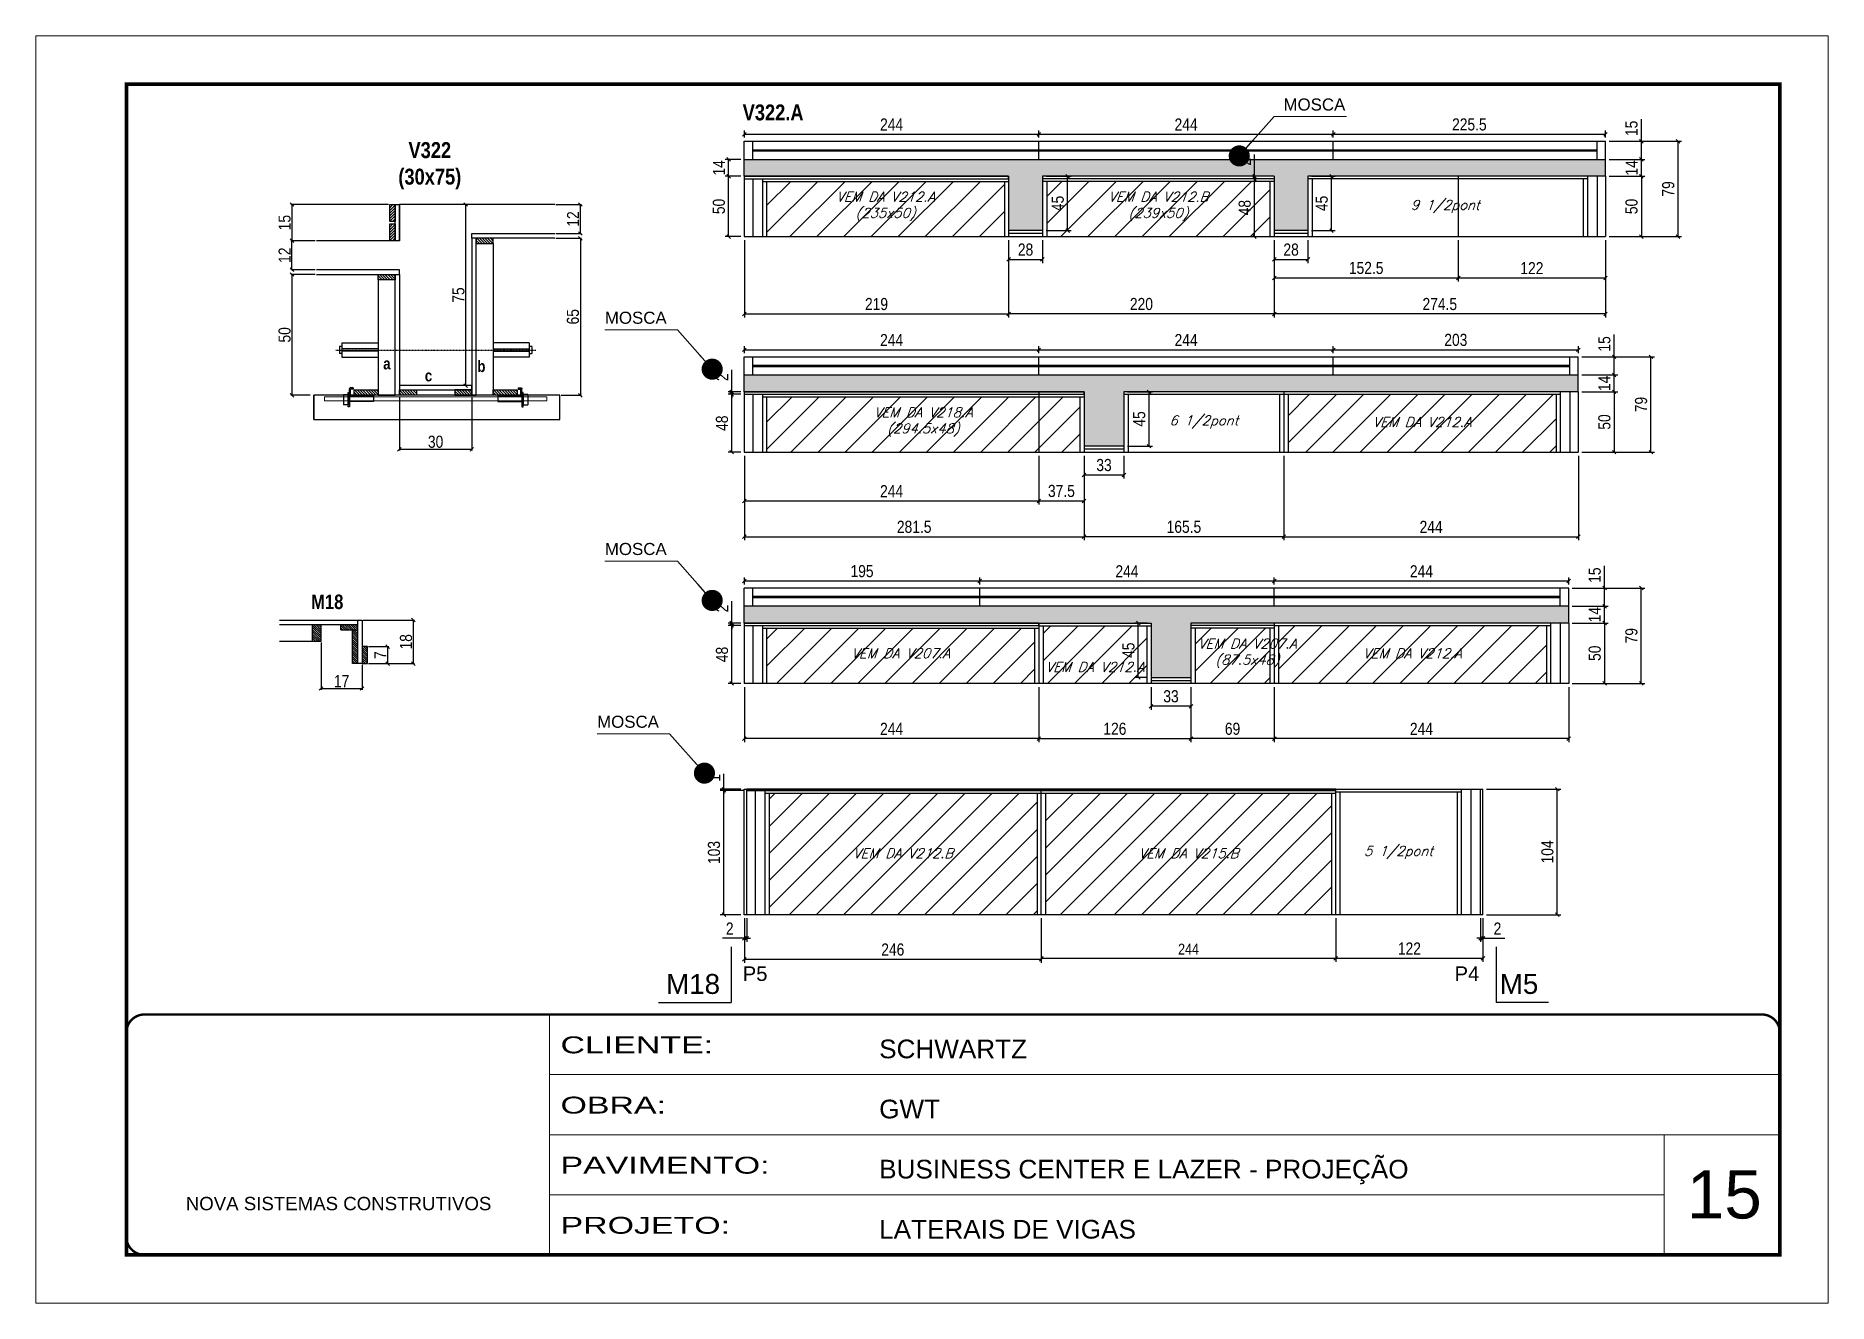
# Model space of a CAD drawing. Extents: x 13154 to 22413, y 1253 to 30260.
# Drawn here: x 16338 to 17823, y 25373 to 26423 of the extents above; entities that cross this region are included whole.
import ezdxf

# ---------------------------------------------------------------- set-up
doc = ezdxf.new("R2010")
doc.units = 0
for name, pattern in [('CONTINUO', [0]), ('DASHED', [0.75, 0.5, -0.25]), ('HIDDEN', [0.375, 0.25, -0.125])]:
    doc.linetypes.add(name, pattern=pattern)
for name, color, linetype in [('5', 5, 'Continuous'), ('barrote', 251, 'Continuous'), ('COTA', 241, 'Continuous'), ('detalhes', 4, 'Continuous'), ('NOMENCLATURA', 7, 'Continuous'), ('Painéis', 200, 'Continuous'), ('presilha', 1, 'Continuous'), ('SARR_2.2x10', 60, 'Continuous'), ('SARR_2.2x7', 40, 'Continuous'), ('SARR_3.5x7', 81, 'Continuous'), ('SARR_EDITAR', 141, 'Continuous'), ('TENSOR', 3, 'Continuous'), ('texto', 7, 'Continuous')]:
    doc.layers.add(name, color=color, linetype=linetype)
for name, color, linetype, lineweight in [('CARIMBO', 255, 'Continuous', 9), ('CONCRETO', 251, 'Continuous', 25), ('Folhas', 255, 'Continuous', 9), ('Hachura', 251, 'Continuous', 9), ('SARRAFO DE PRESSAO', 251, 'DASHED', 9), ('SCO-___-LAJ', 2, 'Continuous', 0)]:
    doc.layers.add(name, color=color, linetype=linetype, lineweight=lineweight)
doc.styles.add('ARIAL', font='arial.ttf')
doc.styles.add('COTA TECNICA', font='techl___.ttf', dxfattribs={"height": 10})
doc.styles.add('COTA TECNICA 2X', font='techl___.ttf', dxfattribs={"height": 10})
doc.styles.add('COTA TECNICA-50', font='techl___.ttf', dxfattribs={"height": 9})
doc.styles.add('Romans', font='romans.shx')
doc.styles.get("Standard").update_dxf_attribs({"font": 'arial.ttf'})
doc.styles.add('TECNICA', font='techb___.ttf', dxfattribs={"height": 10})
doc.styles.add('Tecnologia', font='')
doc.styles.get('Tecnologia').set_extended_font_data('Forgotten Futurist')
doc.dimstyles.new('3x', dxfattribs={"dimtxt": 10, "dimasz": 5, "dimexe": 7, "dimexo": 5, "dimgap": 4, "dimtad": 1, "dimdec": 4, "dimlfac": 0.333333, "dimdsep": 46, "dimtxsty": 'Standard', "dimblk": 'DOT', "dimcen": 0.09, "dimclrd": 1, "dimclre": 1, "dimclrt": 2, "dimadec": 0, "dimazin": 2, "dimtfac": 1, "dimtdec": 4, "dimtmove": 0, "dimatfit": 3, "dimldrblk": 'DOT', "dimfxl": 1, "dimtolj": 1, "dimtzin": 0, "dimlwd": 9, "dimlwe": 9, "dimarcsym": 0})
doc.dimstyles.new('COTA PAINEL-50', dxfattribs={"dimtxt": 9, "dimasz": 3, "dimexe": 3, "dimexo": 3, "dimgap": 3, "dimtad": 1, "dimdec": 1, "dimzin": 12, "dimdsep": 46, "dimtxsty": 'COTA TECNICA-50', "dimblk1": 'OBLIQUE', "dimblk2": 'OBLIQUE', "dimsah": 1, "dimcen": 0.9, "dimclrd": 4, "dimclre": 4, "dimclrt": 240, "dimadec": 1, "dimazin": 3, "dimtfac": 1, "dimtdec": 1, "dimtmove": 0, "dimatfit": 3, "dimfxl": 1, "dimtolj": 1, "dimtzin": 12, "dimarcsym": 0})
doc.dimstyles.new('PAINEL', dxfattribs={"dimtxt": 10, "dimasz": 3, "dimexe": 3, "dimexo": 3, "dimgap": 3, "dimtad": 1, "dimdec": 1, "dimzin": 12, "dimdsep": 46, "dimtxsty": 'COTA TECNICA', "dimblk1": 'OBLIQUE', "dimblk2": 'OBLIQUE', "dimsah": 1, "dimcen": 0.9, "dimclrd": 4, "dimclre": 4, "dimclrt": 240, "dimadec": 1, "dimazin": 3, "dimtfac": 1, "dimtdec": 1, "dimtmove": 0, "dimatfit": 3, "dimfxl": 1, "dimtolj": 1, "dimtzin": 12, "dimarcsym": 0})
doc.dimstyles.new('SECAO', dxfattribs={"dimscale": 0.333333, "dimtxt": 5, "dimasz": 9, "dimexe": 3, "dimexo": 3, "dimgap": 3, "dimtad": 1, "dimdec": 1, "dimlfac": 0.5, "dimzin": 12, "dimdsep": 46, "dimtxsty": 'COTA TECNICA 2X', "dimblk1": 'OBLIQUE', "dimblk2": 'OBLIQUE', "dimsah": 1, "dimcen": 0.9, "dimclrd": 4, "dimclre": 4, "dimclrt": 240, "dimadec": 1, "dimazin": 3, "dimtfac": 1, "dimtdec": 1, "dimtmove": 0, "dimatfit": 3, "dimfxl": 1, "dimtolj": 1, "dimtzin": 12, "dimarcsym": 0})

msp = doc.modelspace()

# ---------------------------------------------------------------- texts
at = {"layer": '5', "linetype": 'Continuous'}
for s, p in [('P5', (16923.56, 25640.44)), ('P4', (17513.33, 25640.44))]:
    msp.add_text(s, height=12, rotation=359.99996, dxfattribs=at).set_placement(p)
at = {"layer": 'CARIMBO', "style": 'ARIAL'}
for s, height, p in [('MOSCA', 10, (17371.61, 26361.56)), ('MOSCA', 10, (16809.33, 26184.89)), ('MOSCA', 10, (16809.33, 25993.3)), ('MOSCA', 10, (16802.92, 25850.17)), ('15', 40, (17705.74, 25443.59))]:
    msp.add_text(s, height=height, dxfattribs=at).set_placement(p)
at = {"layer": 'detalhes', "style": 'TECNICA'}
for s, p in [('a', (16625.66, 26147.12)), ('b', (16703.64, 26144.89)), ('c', (16660.15, 26137.17))]:
    msp.add_text(s, height=9.6, dxfattribs=at).set_placement(p)
at = {"layer": 'detalhes', "insert": (16565.94, 25960.52), "char_height": 12, "attachment_point": 1, "style": 'TECNICA'}
msp.add_mtext_dynamic_manual_height_columns('M18', width=87.1848, gutter_width=1, heights=[0], dxfattribs=at)
at = {"layer": 'NOMENCLATURA', "style": 'TECNICA'}
msp.add_text('V322.A', height=13.2, dxfattribs=at).set_placement((16923.51, 26353.41))
at = {"layer": 'NOMENCLATURA', "linetype": 'Continuous'}
for s, p in [('M18', (16859.97, 25629.66)), ('M5', (17550.73, 25629.66))]:
    msp.add_text(s, height=16.5, dxfattribs=at).set_placement(p)
at = {"layer": 'NOMENCLATURA', "insert": (16664.29, 26335.4), "char_height": 13.2, "attachment_point": 2, "style": 'TECNICA'}
msp.add_mtext_dynamic_manual_height_columns('V322\\P(30x75)', width=300.2766, gutter_width=1, heights=[0], dxfattribs=at)
at = {"layer": 'texto', "color": 2, "char_height": 8, "attachment_point": 5, "style": 'Romans'}
for s, insert in [('{\\Q19;\\C256;VEM DA V212.A^J(235x50)}', (17041.89, 26282.09)), ('{\\Q19;\\C256;VEM DA V212.B^J(239x50)}', (17267.89, 26282.09)), ('{\\Q19;\\C256;9 1/2pont}', (17505.64, 26282.09)), ('{\\Q19;\\C256;VEM DA V218.A^J(294.5x48)}', (17073.14, 26103.51)), ('{\\Q19;\\C256;6 1/2pont}', (17305.64, 26103.51)), ('{\\Q19;\\C256;VEM DA V212.A}', (17486.39, 26103.51)), ('{\\Q19;\\C256;VEM DA V207.A}', (17054.39, 25911.92)), ('{\\Q19;\\C256;VEM DA V207.A\\P(87.5x48)}', (17341.69, 25911.92)), ('{\\Q19;\\C256;VEM DA V212.A}', (17215.39, 25900.62)), ('{\\Q19;\\C256;VEM DA V212.B}', (17056.39, 25746.22)), ('{\\Q19;\\C256;VEM DA V215.B}', (17292.89, 25746.22)), ('{\\Q19;\\C256;5 1/2pont}', (17466.89, 25746.82))]:
    msp.add_mtext(s, dxfattribs=dict(at, insert=insert))
at = {"layer": 'texto', "color": 2, "insert": (17478.39, 25911.92), "char_height": 8, "width": 148.2695, "attachment_point": 5, "style": 'Romans'}
msp.add_mtext('{\\Q19;\\C256;VEM DA V212.A}', dxfattribs=at)

# ---------------------------------------------------------------- blocks, each defined once
blk = doc.blocks.new('9999999999')
at = {"color": 30, "linetype": 'CONTINUO'}
for p, q in [((98564.6, 34230.2), (98564.6, 34429.4)), ((98564.6, 34379.6), (99584, 34379.6)), ((98564.6, 34329.8), (99488, 34329.8)), ((99584, 34329.8), (99488, 34329.8)), ((99488, 34329.8), (99488, 34230.2)), ((98564.6, 34280), (99488, 34280))]:
    blk.add_line(p, q, dxfattribs=at)
at = {"color": 30, "linetype": 'CONTINUO', "const_width": 2}
blk.add_lwpolyline([(99584, 34230.2), (99584, 34414.4, 0.414214), (99569, 34429.4), (98229, 34429.4, 0.414214), (98214, 34414.4), (98214, 34245.2, 0.414214), (98229, 34230.2), (99584, 34230.2)], format="xyb", dxfattribs=at)
at = {"layer": 'Folhas'}
blk.add_lwpolyline([(98139, 34190.2), (99624, 34190.2), (99624, 35240.2), (98139, 35240.2)], close=True, dxfattribs=at)
at = {"layer": 'Folhas', "color": 30, "const_width": 3}
blk.add_lwpolyline([(98214, 34230.2), (99584, 34230.2), (99584, 35200.2), (98214, 35200.2)], close=True, dxfattribs=at)
at = {"color": 7, "linetype": 'Continuous', "ltscale": 5, "style": 'ARIAL'}
for s, height, p in [('SCHWARTZ', 15.48, (98837.7, 34393.1)), ('GWT', 15.48, (98837.7, 34343.3)), ('BUSINESS CENTER E LAZER - PROJEÇÃO', 15.483, (98837.7, 34293.5)), ('NOVA SISTEMAS CONSTRUTIVOS', 11.059, (98263.2, 34267.2)), ('LATERAIS DE VIGAS', 15.483, (98837.7, 34243.7))]:
    blk.add_text(s, height=height, dxfattribs=at).set_placement(p)
at = {"layer": 'Folhas', "color": 7, "style": 'Tecnologia', "width": 1.5}
for s, p in [('CLIENTE:', (98573.7, 34397.2)), ('OBRA:', (98573.7, 34347.3)), ('PAVIMENTO:', (98573.7, 34297.5)), ('PROJETO:', (98573.7, 34247.7))]:
    blk.add_text(s, height=14, dxfattribs=at).set_placement(p)
blk = doc.blocks.new('PRESILHA METÁLICA 1')
at = {"layer": 'presilha'}
for p, q in [((0, 13), (6, 13)), ((0, 13), (0, 0)), ((6, 0), (0, 0)), ((6, 15.5), (7.5, 15.5)), ((6, -2.5), (6, 15.5)), ((6, 13), (6, 0)), ((7.5, 10.6), (7.5, 19.9)), ((7.5, 15.5), (7.5, -2.5)), ((37.5, 4.1), (7.5, 4.1)), ((12, 21), (8.6, 21)), ((9, 11.6), (9, 18.9)), ((12, 19.5), (9.6, 19.5)), ((37.5, 11), (9.6, 11)), ((12, 21), (12, 19.5)), ((37.5, 11), (37.5, 4.1)), ((7.5, -2.5), (6, -2.5))]:
    blk.add_line(p, q, dxfattribs=at)
for centre, radius, start, end in [((8.6, 19.9), 1.14, 90, 180), ((9.6, 18.9), 0.57, 90, 180), ((9.6, 11.6), 0.57, 180, 270)]:
    blk.add_arc(centre, radius, start, end, dxfattribs=at)
blk = doc.blocks.new('_Oblique')
at = {"color": 0, "linetype": 'ByBlock', "lineweight": -2}
blk.add_line((-0.5, -0.5), (0.5, 0.5), dxfattribs=at)
blk = doc.blocks.new('*D165')
at = {"layer": 'COTA', "color": 4, "lineweight": -2, "transparency": 16777216}
for p, q in [((16569.4, 26225.7), (16549.1, 26225.7)), ((16550.1, 26225.7), (16550.1, 26125.7)), ((16565.3, 26125.7), (16549.1, 26125.7))]:
    blk.add_line(p, q, dxfattribs=at)
at = {"layer": 'Defpoints', "color": 0, "transparency": 16777216}
for p in [(16570.4, 26225.7), (16550.1, 26125.7), (16566.3, 26125.7)]:
    blk.add_point(p, dxfattribs=at)
at = {"layer": 'COTA', "color": 4, "lineweight": -2, "transparency": 16777216, "xscale": 3, "yscale": 3, "zscale": 3}
for p, rotation in [((16550.1, 26225.7), 90), ((16550.1, 26125.7), 270)]:
    blk.add_blockref('_Oblique', p, dxfattribs=dict(at, rotation=rotation))
at = {"layer": 'COTA', "color": 240, "transparency": 16777216, "insert": (16544, 26175.7), "char_height": 10, "attachment_point": 5, "rotation": 90, "style": 'COTA TECNICA 2X'}
blk.add_mtext('\\A1;50', dxfattribs=at)
blk = doc.blocks.new('*D166')
at = {"layer": 'COTA', "color": 4, "lineweight": -2, "transparency": 16777216}
for p, q in [((16569.4, 26253.7), (16549.1, 26253.7)), ((16550.1, 26229.7), (16550.1, 26253.7)), ((16569.4, 26229.7), (16549.1, 26229.7))]:
    blk.add_line(p, q, dxfattribs=at)
at = {"layer": 'Defpoints', "color": 0, "transparency": 16777216}
for p in [(16550.1, 26253.7), (16570.4, 26253.7), (16570.4, 26229.7)]:
    blk.add_point(p, dxfattribs=at)
at = {"layer": 'COTA', "color": 4, "lineweight": -2, "transparency": 16777216, "xscale": 3, "yscale": 3, "zscale": 3}
for p, rotation in [((16550.1, 26253.7), 90), ((16550.1, 26229.7), 270)]:
    blk.add_blockref('_Oblique', p, dxfattribs=dict(at, rotation=rotation))
at = {"layer": 'COTA', "color": 240, "transparency": 16777216, "insert": (16544, 26241.7), "char_height": 10, "attachment_point": 5, "rotation": 90, "style": 'COTA TECNICA 2X'}
blk.add_mtext('\\A1;12', dxfattribs=at)
blk = doc.blocks.new('*D167')
at = {"layer": 'COTA', "color": 4, "lineweight": -2, "transparency": 16777216}
for p, q in [((16768.8, 26255.7), (16790.1, 26255.7)), ((16789.1, 26255.7), (16789.1, 26125.7)), ((16773, 26125.7), (16790.1, 26125.7))]:
    blk.add_line(p, q, dxfattribs=at)
at = {"layer": 'Defpoints', "color": 0, "transparency": 16777216}
for p in [(16767.8, 26255.7), (16772, 26125.7), (16789.1, 26125.7)]:
    blk.add_point(p, dxfattribs=at)
at = {"layer": 'COTA', "color": 4, "lineweight": -2, "transparency": 16777216, "xscale": 3, "yscale": 3, "zscale": 3}
for p, rotation in [((16789.1, 26255.7), 90), ((16789.1, 26125.7), 270)]:
    blk.add_blockref('_Oblique', p, dxfattribs=dict(at, rotation=rotation))
at = {"layer": 'COTA', "color": 240, "transparency": 16777216, "insert": (16782.9, 26190.7), "char_height": 10, "attachment_point": 5, "rotation": 90, "style": 'COTA TECNICA 2X'}
blk.add_mtext('\\A1;65', dxfattribs=at)
blk = doc.blocks.new('*D1097')
at = {"layer": 'COTA', "color": 4, "lineweight": -2, "transparency": 16777216}
for p, q in [((16698.1, 26283.7), (16693.1, 26283.7)), ((16694.1, 26133.7), (16694.1, 26283.7)), ((16698.1, 26133.7), (16693.1, 26133.7))]:
    blk.add_line(p, q, dxfattribs=at)
at = {"layer": 'Defpoints', "color": 0, "transparency": 16777216}
for p in [(16694.1, 26283.7), (16699.1, 26283.7), (16699.1, 26133.7)]:
    blk.add_point(p, dxfattribs=at)
at = {"layer": 'COTA', "color": 4, "lineweight": -2, "transparency": 16777216, "xscale": 3, "yscale": 3, "zscale": 3}
for p, rotation in [((16694.1, 26283.7), 90), ((16694.1, 26133.7), 270)]:
    blk.add_blockref('_Oblique', p, dxfattribs=dict(at, rotation=rotation))
at = {"layer": 'COTA', "color": 240, "transparency": 16777216, "insert": (16688, 26208.7), "char_height": 10, "attachment_point": 5, "rotation": 90, "style": 'COTA TECNICA 2X'}
blk.add_mtext('\\A1;75', dxfattribs=at)
blk = doc.blocks.new('*D1098')
at = {"layer": 'COTA', "color": 4, "lineweight": -2, "transparency": 16777216}
for p, q in [((16768.8, 26283.7), (16790.1, 26283.7)), ((16789.1, 26259.7), (16789.1, 26283.7)), ((16768.8, 26259.7), (16790.1, 26259.7))]:
    blk.add_line(p, q, dxfattribs=at)
at = {"layer": 'Defpoints', "color": 0, "transparency": 16777216}
for p in [(16767.8, 26283.7), (16789.1, 26283.7), (16767.8, 26259.7)]:
    blk.add_point(p, dxfattribs=at)
at = {"layer": 'COTA', "color": 4, "lineweight": -2, "transparency": 16777216, "xscale": 3, "yscale": 3, "zscale": 3}
for p, rotation in [((16789.1, 26283.7), 90), ((16789.1, 26259.7), 270)]:
    blk.add_blockref('_Oblique', p, dxfattribs=dict(at, rotation=rotation))
at = {"layer": 'COTA', "color": 240, "transparency": 16777216, "insert": (16783, 26271.7), "char_height": 10, "attachment_point": 5, "rotation": 90, "style": 'COTA TECNICA 2X'}
blk.add_mtext('\\A1;12', dxfattribs=at)
blk = doc.blocks.new('*D1099')
at = {"layer": 'COTA', "color": 4, "lineweight": -2, "transparency": 16777216}
for p, q in [((16639.1, 26124.7), (16639.1, 26079.9)), ((16699.1, 26124.7), (16699.1, 26079.9)), ((16639.1, 26080.9), (16699.1, 26080.9))]:
    blk.add_line(p, q, dxfattribs=at)
at = {"layer": 'Defpoints', "color": 0, "transparency": 16777216}
for p in [(16639.1, 26125.7), (16699.1, 26125.7), (16699.1, 26080.9)]:
    blk.add_point(p, dxfattribs=at)
at = {"layer": 'COTA', "color": 4, "lineweight": -2, "transparency": 16777216, "xscale": 3, "yscale": 3, "zscale": 3, "rotation": 180}
blk.add_blockref('_Oblique', (16639.1, 26080.9), dxfattribs=at)
at = {"layer": 'COTA', "color": 4, "lineweight": -2, "transparency": 16777216, "xscale": 3, "yscale": 3, "zscale": 3}
blk.add_blockref('_Oblique', (16699.1, 26080.9), dxfattribs=at)
at = {"layer": 'COTA', "color": 240, "transparency": 16777216, "insert": (16669.1, 26087.1), "char_height": 10, "attachment_point": 5, "style": 'COTA TECNICA 2X'}
blk.add_mtext('\\A1;30', dxfattribs=at)
blk = doc.blocks.new('*D1100')
at = {"layer": 'COTA', "color": 4, "lineweight": -2, "transparency": 16777216}
for p, q in [((16630.1, 26283.7), (16549.1, 26283.7)), ((16550.1, 26283.7), (16550.1, 26253.7)), ((16569.4, 26253.7), (16549.1, 26253.7))]:
    blk.add_line(p, q, dxfattribs=at)
at = {"layer": 'Defpoints', "color": 0, "transparency": 16777216}
for p in [(16631.1, 26283.7), (16550.1, 26253.7), (16570.4, 26253.7)]:
    blk.add_point(p, dxfattribs=at)
at = {"layer": 'COTA', "color": 4, "lineweight": -2, "transparency": 16777216, "xscale": 3, "yscale": 3, "zscale": 3}
for p, rotation in [((16550.1, 26283.7), 90), ((16550.1, 26253.7), 270)]:
    blk.add_blockref('_Oblique', p, dxfattribs=dict(at, rotation=rotation))
at = {"layer": 'COTA', "color": 240, "transparency": 16777216, "insert": (16544, 26268.7), "char_height": 10, "attachment_point": 5, "rotation": 90, "style": 'COTA TECNICA 2X'}
blk.add_mtext('\\A1;15', dxfattribs=at)
blk = doc.blocks.new('*D1101')
at = {"layer": 'COTA', "color": 4, "linetype": 'ByBlock', "lineweight": -2, "transparency": 16777216}
for p, q in [((16921.9, 26307.1), (16908.9, 26307.1)), ((16911.9, 26257.1), (16911.9, 26307.1)), ((16921.9, 26257.1), (16908.9, 26257.1))]:
    blk.add_line(p, q, dxfattribs=at)
at = {"layer": 'Defpoints', "color": 0, "linetype": 'ByBlock', "transparency": 16777216}
for p in [(16911.9, 26307.1), (16924.9, 26307.1), (16924.9, 26257.1)]:
    blk.add_point(p, dxfattribs=at)
at = {"layer": 'COTA', "color": 4, "linetype": 'ByBlock', "lineweight": -2, "transparency": 16777216, "xscale": 3, "yscale": 3, "zscale": 3}
for p, rotation in [((16911.9, 26307.1), 90), ((16911.9, 26257.1), 270)]:
    blk.add_blockref('_Oblique', p, dxfattribs=dict(at, rotation=rotation))
at = {"layer": 'COTA', "color": 240, "linetype": 'ByBlock', "transparency": 16777216, "insert": (16903.8, 26282.1), "char_height": 10, "attachment_point": 5, "rotation": 90, "style": 'COTA TECNICA'}
blk.add_mtext('\\A1;50', dxfattribs=at)
blk = doc.blocks.new('*D1102')
at = {"layer": 'COTA', "color": 4, "linetype": 'ByBlock', "lineweight": -2, "transparency": 16777216}
for p, q in [((16921.9, 26321.1), (16908.9, 26321.1)), ((16911.9, 26307.1), (16911.9, 26321.1)), ((16921.9, 26307.1), (16908.9, 26307.1))]:
    blk.add_line(p, q, dxfattribs=at)
at = {"layer": 'Defpoints', "color": 0, "linetype": 'ByBlock', "transparency": 16777216}
for p in [(16911.9, 26321.1), (16924.9, 26321.1), (16924.9, 26307.1)]:
    blk.add_point(p, dxfattribs=at)
at = {"layer": 'COTA', "color": 4, "linetype": 'ByBlock', "lineweight": -2, "transparency": 16777216, "xscale": 3, "yscale": 3, "zscale": 3}
for p, rotation in [((16911.9, 26321.1), 90), ((16911.9, 26307.1), 270)]:
    blk.add_blockref('_Oblique', p, dxfattribs=dict(at, rotation=rotation))
at = {"layer": 'COTA', "color": 240, "linetype": 'ByBlock', "transparency": 16777216, "insert": (16903.9, 26314.1), "char_height": 10, "attachment_point": 5, "rotation": 90, "style": 'COTA TECNICA'}
blk.add_mtext('\\A1;14', dxfattribs=at)
blk = doc.blocks.new('*D168')
at = {"layer": 'COTA', "color": 4, "linetype": 'ByBlock', "lineweight": -2, "transparency": 16777216}
for p, q in [((17143.9, 26254.1), (17143.9, 26190.1)), ((17363.9, 26254.1), (17363.9, 26190.1)), ((17363.9, 26193.1), (17143.9, 26193.1))]:
    blk.add_line(p, q, dxfattribs=at)
at = {"layer": 'Defpoints', "color": 0, "linetype": 'ByBlock', "transparency": 16777216}
for p in [(17143.9, 26257.1), (17363.9, 26257.1), (17143.9, 26193.1)]:
    blk.add_point(p, dxfattribs=at)
at = {"layer": 'COTA', "color": 4, "linetype": 'ByBlock', "lineweight": -2, "transparency": 16777216, "xscale": 3, "yscale": 3, "zscale": 3, "rotation": 180}
blk.add_blockref('_Oblique', (17143.9, 26193.1), dxfattribs=at)
at = {"layer": 'COTA', "color": 4, "linetype": 'ByBlock', "lineweight": -2, "transparency": 16777216, "xscale": 3, "yscale": 3, "zscale": 3}
blk.add_blockref('_Oblique', (17363.9, 26193.1), dxfattribs=at)
at = {"layer": 'COTA', "color": 240, "linetype": 'ByBlock', "transparency": 16777216, "insert": (17253.9, 26201.2), "char_height": 10, "attachment_point": 5, "style": 'COTA TECNICA'}
blk.add_mtext('\\A1;220', dxfattribs=at)
blk = doc.blocks.new('*D169')
at = {"layer": 'COTA', "color": 4, "linetype": 'ByBlock', "lineweight": -2, "transparency": 16777216}
for p, q in [((17363.9, 26254.1), (17363.9, 26190.1)), ((17638.4, 26254.1), (17638.4, 26190.1)), ((17638.4, 26193.1), (17363.9, 26193.1))]:
    blk.add_line(p, q, dxfattribs=at)
at = {"layer": 'Defpoints', "color": 0, "linetype": 'ByBlock', "transparency": 16777216}
for p in [(17363.9, 26257.1), (17638.4, 26257.1), (17363.9, 26193.1)]:
    blk.add_point(p, dxfattribs=at)
at = {"layer": 'COTA', "color": 4, "linetype": 'ByBlock', "lineweight": -2, "transparency": 16777216, "xscale": 3, "yscale": 3, "zscale": 3, "rotation": 180}
blk.add_blockref('_Oblique', (17363.9, 26193.1), dxfattribs=at)
at = {"layer": 'COTA', "color": 4, "linetype": 'ByBlock', "lineweight": -2, "transparency": 16777216, "xscale": 3, "yscale": 3, "zscale": 3}
blk.add_blockref('_Oblique', (17638.4, 26193.1), dxfattribs=at)
at = {"layer": 'COTA', "color": 240, "linetype": 'ByBlock', "transparency": 16777216, "insert": (17501.1, 26201.2), "char_height": 10, "attachment_point": 5, "style": 'COTA TECNICA'}
blk.add_mtext('\\A1;274.5', dxfattribs=at)
blk = doc.blocks.new('*D1103')
at = {"layer": 'COTA', "color": 4, "linetype": 'ByBlock', "lineweight": -2, "transparency": 16777216}
for p, q in [((17363.9, 26254.1), (17363.9, 26219.9)), ((17516.4, 26254.1), (17516.4, 26219.9)), ((17363.9, 26222.9), (17516.4, 26222.9))]:
    blk.add_line(p, q, dxfattribs=at)
at = {"layer": 'Defpoints', "color": 0, "linetype": 'ByBlock', "transparency": 16777216}
for p in [(17363.9, 26257.1), (17516.4, 26257.1), (17516.4, 26222.9)]:
    blk.add_point(p, dxfattribs=at)
at = {"layer": 'COTA', "color": 4, "linetype": 'ByBlock', "lineweight": -2, "transparency": 16777216, "xscale": 3, "yscale": 3, "zscale": 3, "rotation": 180}
blk.add_blockref('_Oblique', (17363.9, 26222.9), dxfattribs=at)
at = {"layer": 'COTA', "color": 4, "linetype": 'ByBlock', "lineweight": -2, "transparency": 16777216, "xscale": 3, "yscale": 3, "zscale": 3}
blk.add_blockref('_Oblique', (17516.4, 26222.9), dxfattribs=at)
at = {"layer": 'COTA', "color": 240, "linetype": 'ByBlock', "transparency": 16777216, "insert": (17440.1, 26231.1), "char_height": 10, "attachment_point": 5, "style": 'COTA TECNICA'}
blk.add_mtext('\\A1;152.5', dxfattribs=at)
blk = doc.blocks.new('*D1104')
at = {"layer": 'COTA', "color": 4, "linetype": 'ByBlock', "lineweight": -2, "transparency": 16777216}
for p, q in [((17516.4, 26254.1), (17516.4, 26219.9)), ((17638.4, 26254.1), (17638.4, 26219.9)), ((17516.4, 26222.9), (17638.4, 26222.9))]:
    blk.add_line(p, q, dxfattribs=at)
at = {"layer": 'Defpoints', "color": 0, "linetype": 'ByBlock', "transparency": 16777216}
for p in [(17516.4, 26257.1), (17638.4, 26257.1), (17638.4, 26222.9)]:
    blk.add_point(p, dxfattribs=at)
at = {"layer": 'COTA', "color": 4, "linetype": 'ByBlock', "lineweight": -2, "transparency": 16777216, "xscale": 3, "yscale": 3, "zscale": 3, "rotation": 180}
blk.add_blockref('_Oblique', (17516.4, 26222.9), dxfattribs=at)
at = {"layer": 'COTA', "color": 4, "linetype": 'ByBlock', "lineweight": -2, "transparency": 16777216, "xscale": 3, "yscale": 3, "zscale": 3}
blk.add_blockref('_Oblique', (17638.4, 26222.9), dxfattribs=at)
at = {"layer": 'COTA', "color": 240, "linetype": 'ByBlock', "transparency": 16777216, "insert": (17577.4, 26231), "char_height": 10, "attachment_point": 5, "style": 'COTA TECNICA'}
blk.add_mtext('\\A1;122', dxfattribs=at)
blk = doc.blocks.new('*D1105')
at = {"layer": 'COTA', "color": 4, "linetype": 'ByBlock', "lineweight": -2, "transparency": 16777216}
for p, q in [((16924.9, 26254.1), (16924.9, 26190.1)), ((17143.9, 26254.1), (17143.9, 26190.1)), ((16924.9, 26193.1), (17143.9, 26193.1))]:
    blk.add_line(p, q, dxfattribs=at)
at = {"layer": 'Defpoints', "color": 0, "linetype": 'ByBlock', "transparency": 16777216}
for p in [(16924.9, 26257.1), (17143.9, 26257.1), (17143.9, 26193.1)]:
    blk.add_point(p, dxfattribs=at)
at = {"layer": 'COTA', "color": 4, "linetype": 'ByBlock', "lineweight": -2, "transparency": 16777216, "xscale": 3, "yscale": 3, "zscale": 3, "rotation": 180}
blk.add_blockref('_Oblique', (16924.9, 26193.1), dxfattribs=at)
at = {"layer": 'COTA', "color": 4, "linetype": 'ByBlock', "lineweight": -2, "transparency": 16777216, "xscale": 3, "yscale": 3, "zscale": 3}
blk.add_blockref('_Oblique', (17143.9, 26193.1), dxfattribs=at)
at = {"layer": 'COTA', "color": 240, "linetype": 'ByBlock', "transparency": 16777216, "insert": (17034.4, 26201.2), "char_height": 10, "attachment_point": 5, "style": 'COTA TECNICA'}
blk.add_mtext('\\A1;219', dxfattribs=at)
blk = doc.blocks.new('*D1170')
at = {"layer": 'COTA', "color": 4, "linetype": 'ByBlock', "lineweight": -2, "transparency": 16777216}
for p, q in [((16924.9, 26339.1), (16924.9, 26344.9)), ((17168.9, 26339.1), (17168.9, 26344.9)), ((16924.9, 26341.9), (17168.9, 26341.9))]:
    blk.add_line(p, q, dxfattribs=at)
at = {"layer": 'Defpoints', "color": 0, "linetype": 'ByBlock', "transparency": 16777216}
for p in [(16924.9, 26336.1), (17168.9, 26341.9), (17168.9, 26336.1)]:
    blk.add_point(p, dxfattribs=at)
at = {"layer": 'COTA', "color": 4, "linetype": 'ByBlock', "lineweight": -2, "transparency": 16777216, "xscale": 3, "yscale": 3, "zscale": 3, "rotation": 180}
blk.add_blockref('_Oblique', (16924.9, 26341.9), dxfattribs=at)
at = {"layer": 'COTA', "color": 4, "linetype": 'ByBlock', "lineweight": -2, "transparency": 16777216, "xscale": 3, "yscale": 3, "zscale": 3}
blk.add_blockref('_Oblique', (17168.9, 26341.9), dxfattribs=at)
at = {"layer": 'COTA', "color": 240, "linetype": 'ByBlock', "transparency": 16777216, "insert": (17046.9, 26350), "char_height": 10, "attachment_point": 5, "style": 'COTA TECNICA'}
blk.add_mtext('\\A1;244', dxfattribs=at)
blk = doc.blocks.new('*D1171')
at = {"layer": 'COTA', "color": 4, "linetype": 'ByBlock', "lineweight": -2, "transparency": 16777216}
for p, q in [((17168.9, 26339.1), (17168.9, 26344.9)), ((17412.9, 26339.1), (17412.9, 26344.9)), ((17168.9, 26341.9), (17412.9, 26341.9))]:
    blk.add_line(p, q, dxfattribs=at)
at = {"layer": 'Defpoints', "color": 0, "linetype": 'ByBlock', "transparency": 16777216}
for p in [(17168.9, 26336.1), (17412.9, 26341.9), (17412.9, 26336.1)]:
    blk.add_point(p, dxfattribs=at)
at = {"layer": 'COTA', "color": 4, "linetype": 'ByBlock', "lineweight": -2, "transparency": 16777216, "xscale": 3, "yscale": 3, "zscale": 3, "rotation": 180}
blk.add_blockref('_Oblique', (17168.9, 26341.9), dxfattribs=at)
at = {"layer": 'COTA', "color": 4, "linetype": 'ByBlock', "lineweight": -2, "transparency": 16777216, "xscale": 3, "yscale": 3, "zscale": 3}
blk.add_blockref('_Oblique', (17412.9, 26341.9), dxfattribs=at)
at = {"layer": 'COTA', "color": 240, "linetype": 'ByBlock', "transparency": 16777216, "insert": (17290.9, 26350), "char_height": 10, "attachment_point": 5, "style": 'COTA TECNICA'}
blk.add_mtext('\\A1;244', dxfattribs=at)
blk = doc.blocks.new('*D1172')
at = {"layer": 'COTA', "color": 4, "linetype": 'ByBlock', "lineweight": -2, "transparency": 16777216}
for p, q in [((17412.9, 26339.1), (17412.9, 26344.9)), ((17638.4, 26339.1), (17638.4, 26344.9)), ((17412.9, 26341.9), (17638.4, 26341.9))]:
    blk.add_line(p, q, dxfattribs=at)
at = {"layer": 'Defpoints', "color": 0, "linetype": 'ByBlock', "transparency": 16777216}
for p in [(17412.9, 26336.1), (17638.4, 26341.9), (17638.4, 26336.1)]:
    blk.add_point(p, dxfattribs=at)
at = {"layer": 'COTA', "color": 4, "linetype": 'ByBlock', "lineweight": -2, "transparency": 16777216, "xscale": 3, "yscale": 3, "zscale": 3, "rotation": 180}
blk.add_blockref('_Oblique', (17412.9, 26341.9), dxfattribs=at)
at = {"layer": 'COTA', "color": 4, "linetype": 'ByBlock', "lineweight": -2, "transparency": 16777216, "xscale": 3, "yscale": 3, "zscale": 3}
blk.add_blockref('_Oblique', (17638.4, 26341.9), dxfattribs=at)
at = {"layer": 'COTA', "color": 240, "linetype": 'ByBlock', "transparency": 16777216, "insert": (17525.6, 26350), "char_height": 10, "attachment_point": 5, "style": 'COTA TECNICA'}
blk.add_mtext('\\A1;225.5', dxfattribs=at)
blk = doc.blocks.new('*D1173')
at = {"layer": 'COTA', "color": 4, "linetype": 'ByBlock', "lineweight": -2, "transparency": 16777216}
for p, q in [((17641.4, 26307.1), (17671.1, 26307.1)), ((17668.1, 26307.1), (17668.1, 26257.1)), ((17641.4, 26257.1), (17671.1, 26257.1))]:
    blk.add_line(p, q, dxfattribs=at)
at = {"layer": 'Defpoints', "color": 0, "linetype": 'ByBlock', "transparency": 16777216}
for p in [(17638.4, 26307.1), (17638.4, 26257.1), (17668.1, 26257.1)]:
    blk.add_point(p, dxfattribs=at)
at = {"layer": 'COTA', "color": 4, "linetype": 'ByBlock', "lineweight": -2, "transparency": 16777216, "xscale": 3, "yscale": 3, "zscale": 3}
for p, rotation in [((17668.1, 26307.1), 90), ((17668.1, 26257.1), 270)]:
    blk.add_blockref('_Oblique', p, dxfattribs=dict(at, rotation=rotation))
at = {"layer": 'COTA', "color": 240, "linetype": 'ByBlock', "transparency": 16777216, "insert": (17660, 26282.1), "char_height": 10, "attachment_point": 5, "rotation": 90, "style": 'COTA TECNICA'}
blk.add_mtext('\\A1;50', dxfattribs=at)
blk = doc.blocks.new('*D1174')
at = {"layer": 'COTA', "color": 4, "linetype": 'ByBlock', "lineweight": -2, "transparency": 16777216}
for p, q in [((17641.4, 26321.1), (17671.1, 26321.1)), ((17668.1, 26307.1), (17668.1, 26321.1)), ((17641.4, 26307.1), (17671.1, 26307.1))]:
    blk.add_line(p, q, dxfattribs=at)
at = {"layer": 'Defpoints', "color": 0, "linetype": 'ByBlock', "transparency": 16777216}
for p in [(17638.4, 26321.1), (17668.1, 26321.1), (17638.4, 26307.1)]:
    blk.add_point(p, dxfattribs=at)
at = {"layer": 'COTA', "color": 4, "linetype": 'ByBlock', "lineweight": -2, "transparency": 16777216, "xscale": 3, "yscale": 3, "zscale": 3}
for p, rotation in [((17668.1, 26321.1), 90), ((17668.1, 26307.1), 270)]:
    blk.add_blockref('_Oblique', p, dxfattribs=dict(at, rotation=rotation))
at = {"layer": 'COTA', "color": 240, "linetype": 'ByBlock', "transparency": 16777216, "insert": (17660, 26314.1), "char_height": 10, "attachment_point": 5, "rotation": 90, "style": 'COTA TECNICA'}
blk.add_mtext('\\A1;14', dxfattribs=at)
blk = doc.blocks.new('*D1175')
at = {"layer": 'COTA', "color": 4, "linetype": 'ByBlock', "lineweight": -2, "transparency": 16777216}
for p, q in [((17668.1, 26336.1), (17668.1, 26354.5)), ((17641.4, 26336.1), (17671.1, 26336.1)), ((17668.1, 26321.1), (17668.1, 26336.1)), ((17641.4, 26321.1), (17671.1, 26321.1))]:
    blk.add_line(p, q, dxfattribs=at)
at = {"layer": 'Defpoints', "color": 0, "linetype": 'ByBlock', "transparency": 16777216}
for p in [(17638.4, 26336.1), (17668.1, 26336.1), (17638.4, 26321.1)]:
    blk.add_point(p, dxfattribs=at)
at = {"layer": 'COTA', "color": 4, "linetype": 'ByBlock', "lineweight": -2, "transparency": 16777216, "xscale": 3, "yscale": 3, "zscale": 3}
for p, rotation in [((17668.1, 26336.1), 90), ((17668.1, 26321.1), 270)]:
    blk.add_blockref('_Oblique', p, dxfattribs=dict(at, rotation=rotation))
at = {"layer": 'COTA', "color": 240, "linetype": 'ByBlock', "transparency": 16777216, "insert": (17660, 26346.8), "char_height": 10, "attachment_point": 5, "rotation": 90, "style": 'COTA TECNICA'}
blk.add_mtext('\\A1;15', dxfattribs=at)
blk = doc.blocks.new('*D1176')
at = {"layer": 'COTA', "color": 4, "linetype": 'ByBlock', "lineweight": -2, "transparency": 16777216}
for p, q in [((17641.4, 26336.1), (17701.5, 26336.1)), ((17698.5, 26257.1), (17698.5, 26336.1)), ((17641.4, 26257.1), (17701.5, 26257.1))]:
    blk.add_line(p, q, dxfattribs=at)
at = {"layer": 'Defpoints', "color": 0, "linetype": 'ByBlock', "transparency": 16777216}
for p in [(17638.4, 26336.1), (17698.5, 26336.1), (17638.4, 26257.1)]:
    blk.add_point(p, dxfattribs=at)
at = {"layer": 'COTA', "color": 4, "linetype": 'ByBlock', "lineweight": -2, "transparency": 16777216, "xscale": 3, "yscale": 3, "zscale": 3}
for p, rotation in [((17698.5, 26336.1), 90), ((17698.5, 26257.1), 270)]:
    blk.add_blockref('_Oblique', p, dxfattribs=dict(at, rotation=rotation))
at = {"layer": 'COTA', "color": 240, "linetype": 'ByBlock', "transparency": 16777216, "insert": (17690.4, 26296.6), "char_height": 10, "attachment_point": 5, "rotation": 90, "style": 'COTA TECNICA'}
blk.add_mtext('\\A1;79', dxfattribs=at)
blk = doc.blocks.new('*D1177')
at = {"layer": 'COTA', "color": 4, "linetype": 'ByBlock', "lineweight": -2, "transparency": 16777216}
for p, q in [((17174.9, 26307.1), (17195.7, 26307.1)), ((17192.7, 26262.1), (17192.7, 26307.1)), ((17174.9, 26262.1), (17195.7, 26262.1))]:
    blk.add_line(p, q, dxfattribs=at)
at = {"layer": 'Defpoints', "color": 0, "linetype": 'ByBlock', "transparency": 16777216}
for p in [(17171.9, 26307.1), (17192.7, 26307.1), (17171.9, 26262.1)]:
    blk.add_point(p, dxfattribs=at)
at = {"layer": 'COTA', "color": 4, "linetype": 'ByBlock', "lineweight": -2, "transparency": 16777216, "xscale": 3, "yscale": 3, "zscale": 3}
for p, rotation in [((17192.7, 26307.1), 90), ((17192.7, 26262.1), 270)]:
    blk.add_blockref('_Oblique', p, dxfattribs=dict(at, rotation=rotation))
at = {"layer": 'COTA', "color": 240, "linetype": 'ByBlock', "transparency": 16777216, "insert": (17184.6, 26284.6), "char_height": 10, "attachment_point": 5, "rotation": 90, "style": 'COTA TECNICA'}
blk.add_mtext('\\A1;45', dxfattribs=at)
blk = doc.blocks.new('*D1178')
at = {"layer": 'COTA', "color": 4, "linetype": 'ByBlock', "lineweight": -2, "transparency": 16777216}
for p, q in [((17394.9, 26307.1), (17414.4, 26307.1)), ((17411.4, 26262.1), (17411.4, 26307.1)), ((17394.9, 26262.1), (17414.4, 26262.1))]:
    blk.add_line(p, q, dxfattribs=at)
at = {"layer": 'Defpoints', "color": 0, "linetype": 'ByBlock', "transparency": 16777216}
for p in [(17391.9, 26307.1), (17411.4, 26307.1), (17391.9, 26262.1)]:
    blk.add_point(p, dxfattribs=at)
at = {"layer": 'COTA', "color": 4, "linetype": 'ByBlock', "lineweight": -2, "transparency": 16777216, "xscale": 3, "yscale": 3, "zscale": 3}
for p, rotation in [((17411.4, 26307.1), 90), ((17411.4, 26262.1), 270)]:
    blk.add_blockref('_Oblique', p, dxfattribs=dict(at, rotation=rotation))
at = {"layer": 'COTA', "color": 240, "linetype": 'ByBlock', "transparency": 16777216, "insert": (17403.3, 26284.6), "char_height": 10, "attachment_point": 5, "rotation": 90, "style": 'COTA TECNICA'}
blk.add_mtext('\\A1;45', dxfattribs=at)
blk = doc.blocks.new('*D1179')
at = {"layer": 'COTA', "color": 4, "linetype": 'ByBlock', "lineweight": -2, "transparency": 16777216}
for p, q in [((17143.9, 26254.1), (17143.9, 26235.2)), ((17171.9, 26254.1), (17171.9, 26235.2)), ((17143.9, 26238.2), (17171.9, 26238.2))]:
    blk.add_line(p, q, dxfattribs=at)
at = {"layer": 'Defpoints', "color": 0, "linetype": 'ByBlock', "transparency": 16777216}
for p in [(17143.9, 26257.1), (17171.9, 26257.1), (17171.9, 26238.2)]:
    blk.add_point(p, dxfattribs=at)
at = {"layer": 'COTA', "color": 4, "linetype": 'ByBlock', "lineweight": -2, "transparency": 16777216, "xscale": 3, "yscale": 3, "zscale": 3, "rotation": 180}
blk.add_blockref('_Oblique', (17143.9, 26238.2), dxfattribs=at)
at = {"layer": 'COTA', "color": 4, "linetype": 'ByBlock', "lineweight": -2, "transparency": 16777216, "xscale": 3, "yscale": 3, "zscale": 3}
blk.add_blockref('_Oblique', (17171.9, 26238.2), dxfattribs=at)
at = {"layer": 'COTA', "color": 240, "linetype": 'ByBlock', "transparency": 16777216, "insert": (17157.9, 26246.3), "char_height": 10, "attachment_point": 5, "style": 'COTA TECNICA'}
blk.add_mtext('\\A1;28', dxfattribs=at)
blk = doc.blocks.new('*D1180')
at = {"layer": 'COTA', "color": 4, "linetype": 'ByBlock', "lineweight": -2, "transparency": 16777216}
for p, q in [((17363.9, 26254.1), (17363.9, 26235.2)), ((17391.9, 26254.1), (17391.9, 26235.2)), ((17363.9, 26238.2), (17391.9, 26238.2))]:
    blk.add_line(p, q, dxfattribs=at)
at = {"layer": 'Defpoints', "color": 0, "linetype": 'ByBlock', "transparency": 16777216}
for p in [(17363.9, 26257.1), (17391.9, 26257.1), (17391.9, 26238.2)]:
    blk.add_point(p, dxfattribs=at)
at = {"layer": 'COTA', "color": 4, "linetype": 'ByBlock', "lineweight": -2, "transparency": 16777216, "xscale": 3, "yscale": 3, "zscale": 3, "rotation": 180}
blk.add_blockref('_Oblique', (17363.9, 26238.2), dxfattribs=at)
at = {"layer": 'COTA', "color": 4, "linetype": 'ByBlock', "lineweight": -2, "transparency": 16777216, "xscale": 3, "yscale": 3, "zscale": 3}
blk.add_blockref('_Oblique', (17391.9, 26238.2), dxfattribs=at)
at = {"layer": 'COTA', "color": 240, "linetype": 'ByBlock', "transparency": 16777216, "insert": (17377.9, 26246.3), "char_height": 10, "attachment_point": 5, "style": 'COTA TECNICA'}
blk.add_mtext('\\A1;28', dxfattribs=at)
blk = doc.blocks.new('*D188')
at = {"layer": 'COTA', "color": 4, "linetype": 'ByBlock', "lineweight": -2, "transparency": 16777216}
for p, q in [((17206.4, 26075.5), (17206.4, 26005.5)), ((17371.9, 26075.5), (17371.9, 26005.5)), ((17371.9, 26008.5), (17206.4, 26008.5))]:
    blk.add_line(p, q, dxfattribs=at)
at = {"layer": 'Defpoints', "color": 0, "linetype": 'ByBlock', "transparency": 16777216}
for p in [(17206.4, 26078.5), (17371.9, 26078.5), (17206.4, 26008.5)]:
    blk.add_point(p, dxfattribs=at)
at = {"layer": 'COTA', "color": 4, "linetype": 'ByBlock', "lineweight": -2, "transparency": 16777216, "xscale": 3, "yscale": 3, "zscale": 3, "rotation": 180}
blk.add_blockref('_Oblique', (17206.4, 26008.5), dxfattribs=at)
at = {"layer": 'COTA', "color": 4, "linetype": 'ByBlock', "lineweight": -2, "transparency": 16777216, "xscale": 3, "yscale": 3, "zscale": 3}
blk.add_blockref('_Oblique', (17371.9, 26008.5), dxfattribs=at)
at = {"layer": 'COTA', "color": 240, "linetype": 'ByBlock', "transparency": 16777216, "insert": (17289.1, 26016.6), "char_height": 10, "attachment_point": 5, "style": 'COTA TECNICA'}
blk.add_mtext('\\A1;165.5', dxfattribs=at)
blk = doc.blocks.new('*D189')
at = {"layer": 'COTA', "color": 4, "linetype": 'ByBlock', "lineweight": -2, "transparency": 16777216}
for p, q in [((16924.9, 26075.5), (16924.9, 26005.5)), ((17206.4, 26075.5), (17206.4, 26005.5)), ((16924.9, 26008.5), (17206.4, 26008.5))]:
    blk.add_line(p, q, dxfattribs=at)
at = {"layer": 'Defpoints', "color": 0, "linetype": 'ByBlock', "transparency": 16777216}
for p in [(16924.9, 26078.5), (17206.4, 26078.5), (17206.4, 26008.5)]:
    blk.add_point(p, dxfattribs=at)
at = {"layer": 'COTA', "color": 4, "linetype": 'ByBlock', "lineweight": -2, "transparency": 16777216, "xscale": 3, "yscale": 3, "zscale": 3, "rotation": 180}
blk.add_blockref('_Oblique', (16924.9, 26008.5), dxfattribs=at)
at = {"layer": 'COTA', "color": 4, "linetype": 'ByBlock', "lineweight": -2, "transparency": 16777216, "xscale": 3, "yscale": 3, "zscale": 3}
blk.add_blockref('_Oblique', (17206.4, 26008.5), dxfattribs=at)
at = {"layer": 'COTA', "color": 240, "linetype": 'ByBlock', "transparency": 16777216, "insert": (17065.6, 26016.6), "char_height": 10, "attachment_point": 5, "style": 'COTA TECNICA'}
blk.add_mtext('\\A1;281.5', dxfattribs=at)
blk = doc.blocks.new('*D1181')
at = {"layer": 'COTA', "color": 4, "linetype": 'ByBlock', "lineweight": -2, "transparency": 16777216}
for p, q in [((16924.9, 26160.5), (16924.9, 26166.3)), ((17168.9, 26160.5), (17168.9, 26166.3)), ((16924.9, 26163.3), (17168.9, 26163.3))]:
    blk.add_line(p, q, dxfattribs=at)
at = {"layer": 'Defpoints', "color": 0, "linetype": 'ByBlock', "transparency": 16777216}
for p in [(16924.9, 26157.5), (17168.9, 26163.3), (17168.9, 26157.5)]:
    blk.add_point(p, dxfattribs=at)
at = {"layer": 'COTA', "color": 4, "linetype": 'ByBlock', "lineweight": -2, "transparency": 16777216, "xscale": 3, "yscale": 3, "zscale": 3, "rotation": 180}
blk.add_blockref('_Oblique', (16924.9, 26163.3), dxfattribs=at)
at = {"layer": 'COTA', "color": 4, "linetype": 'ByBlock', "lineweight": -2, "transparency": 16777216, "xscale": 3, "yscale": 3, "zscale": 3}
blk.add_blockref('_Oblique', (17168.9, 26163.3), dxfattribs=at)
at = {"layer": 'COTA', "color": 240, "linetype": 'ByBlock', "transparency": 16777216, "insert": (17046.9, 26171.4), "char_height": 10, "attachment_point": 5, "style": 'COTA TECNICA'}
blk.add_mtext('\\A1;244', dxfattribs=at)
blk = doc.blocks.new('*D1182')
at = {"layer": 'COTA', "color": 4, "linetype": 'ByBlock', "lineweight": -2, "transparency": 16777216}
for p, q in [((17168.9, 26160.5), (17168.9, 26166.3)), ((17412.9, 26160.5), (17412.9, 26166.3)), ((17168.9, 26163.3), (17412.9, 26163.3))]:
    blk.add_line(p, q, dxfattribs=at)
at = {"layer": 'Defpoints', "color": 0, "linetype": 'ByBlock', "transparency": 16777216}
for p in [(17168.9, 26157.5), (17412.9, 26163.3), (17412.9, 26157.5)]:
    blk.add_point(p, dxfattribs=at)
at = {"layer": 'COTA', "color": 4, "linetype": 'ByBlock', "lineweight": -2, "transparency": 16777216, "xscale": 3, "yscale": 3, "zscale": 3, "rotation": 180}
blk.add_blockref('_Oblique', (17168.9, 26163.3), dxfattribs=at)
at = {"layer": 'COTA', "color": 4, "linetype": 'ByBlock', "lineweight": -2, "transparency": 16777216, "xscale": 3, "yscale": 3, "zscale": 3}
blk.add_blockref('_Oblique', (17412.9, 26163.3), dxfattribs=at)
at = {"layer": 'COTA', "color": 240, "linetype": 'ByBlock', "transparency": 16777216, "insert": (17290.9, 26171.4), "char_height": 10, "attachment_point": 5, "style": 'COTA TECNICA'}
blk.add_mtext('\\A1;244', dxfattribs=at)
blk = doc.blocks.new('*D1183')
at = {"layer": 'COTA', "color": 4, "linetype": 'ByBlock', "lineweight": -2, "transparency": 16777216}
for p, q in [((17242.4, 26128.5), (17263.2, 26128.5)), ((17260.2, 26083.5), (17260.2, 26128.5)), ((17242.4, 26083.5), (17263.2, 26083.5))]:
    blk.add_line(p, q, dxfattribs=at)
at = {"layer": 'Defpoints', "color": 0, "linetype": 'ByBlock', "transparency": 16777216}
for p in [(17239.4, 26128.5), (17260.2, 26128.5), (17239.4, 26083.5)]:
    blk.add_point(p, dxfattribs=at)
at = {"layer": 'COTA', "color": 4, "linetype": 'ByBlock', "lineweight": -2, "transparency": 16777216, "xscale": 3, "yscale": 3, "zscale": 3}
for p, rotation in [((17260.2, 26128.5), 90), ((17260.2, 26083.5), 270)]:
    blk.add_blockref('_Oblique', p, dxfattribs=dict(at, rotation=rotation))
at = {"layer": 'COTA', "color": 240, "linetype": 'ByBlock', "transparency": 16777216, "insert": (17252.1, 26106), "char_height": 10, "attachment_point": 5, "rotation": 90, "style": 'COTA TECNICA'}
blk.add_mtext('\\A1;45', dxfattribs=at)
blk = doc.blocks.new('*D1184')
at = {"layer": 'COTA', "color": 4, "linetype": 'ByBlock', "lineweight": -2, "transparency": 16777216}
for p, q in [((17206.4, 26075.5), (17206.4, 26056.6)), ((17239.4, 26075.5), (17239.4, 26056.6)), ((17206.4, 26059.6), (17239.4, 26059.6))]:
    blk.add_line(p, q, dxfattribs=at)
at = {"layer": 'Defpoints', "color": 0, "linetype": 'ByBlock', "transparency": 16777216}
for p in [(17206.4, 26078.5), (17239.4, 26078.5), (17239.4, 26059.6)]:
    blk.add_point(p, dxfattribs=at)
at = {"layer": 'COTA', "color": 4, "linetype": 'ByBlock', "lineweight": -2, "transparency": 16777216, "xscale": 3, "yscale": 3, "zscale": 3, "rotation": 180}
blk.add_blockref('_Oblique', (17206.4, 26059.6), dxfattribs=at)
at = {"layer": 'COTA', "color": 4, "linetype": 'ByBlock', "lineweight": -2, "transparency": 16777216, "xscale": 3, "yscale": 3, "zscale": 3}
blk.add_blockref('_Oblique', (17239.4, 26059.6), dxfattribs=at)
at = {"layer": 'COTA', "color": 240, "linetype": 'ByBlock', "transparency": 16777216, "insert": (17222.9, 26067.8), "char_height": 10, "attachment_point": 5, "style": 'COTA TECNICA'}
blk.add_mtext('\\A1;33', dxfattribs=at)
blk = doc.blocks.new('*D1185')
at = {"layer": 'COTA', "color": 4, "linetype": 'ByBlock', "lineweight": -2, "transparency": 16777216}
for p, q in [((16924.9, 26075.5), (16924.9, 26035.1)), ((17168.9, 26075.5), (17168.9, 26035.1)), ((16924.9, 26038.1), (17168.9, 26038.1))]:
    blk.add_line(p, q, dxfattribs=at)
at = {"layer": 'Defpoints', "color": 0, "linetype": 'ByBlock', "transparency": 16777216}
for p in [(16924.9, 26078.5), (17168.9, 26078.5), (17168.9, 26038.1)]:
    blk.add_point(p, dxfattribs=at)
at = {"layer": 'COTA', "color": 4, "linetype": 'ByBlock', "lineweight": -2, "transparency": 16777216, "xscale": 3, "yscale": 3, "zscale": 3, "rotation": 180}
blk.add_blockref('_Oblique', (16924.9, 26038.1), dxfattribs=at)
at = {"layer": 'COTA', "color": 4, "linetype": 'ByBlock', "lineweight": -2, "transparency": 16777216, "xscale": 3, "yscale": 3, "zscale": 3}
blk.add_blockref('_Oblique', (17168.9, 26038.1), dxfattribs=at)
at = {"layer": 'COTA', "color": 240, "linetype": 'ByBlock', "transparency": 16777216, "insert": (17046.9, 26046.2), "char_height": 10, "attachment_point": 5, "style": 'COTA TECNICA'}
blk.add_mtext('\\A1;244', dxfattribs=at)
blk = doc.blocks.new('*D1186')
at = {"layer": 'COTA', "color": 4, "linetype": 'ByBlock', "lineweight": -2, "transparency": 16777216}
for p, q in [((17168.9, 26075.5), (17168.9, 26035.1)), ((17206.4, 26075.5), (17206.4, 26035.1)), ((17168.9, 26038.1), (17206.4, 26038.1))]:
    blk.add_line(p, q, dxfattribs=at)
at = {"layer": 'Defpoints', "color": 0, "linetype": 'ByBlock', "transparency": 16777216}
for p in [(17168.9, 26078.5), (17206.4, 26078.5), (17206.4, 26038.1)]:
    blk.add_point(p, dxfattribs=at)
at = {"layer": 'COTA', "color": 4, "linetype": 'ByBlock', "lineweight": -2, "transparency": 16777216, "xscale": 3, "yscale": 3, "zscale": 3, "rotation": 180}
blk.add_blockref('_Oblique', (17168.9, 26038.1), dxfattribs=at)
at = {"layer": 'COTA', "color": 4, "linetype": 'ByBlock', "lineweight": -2, "transparency": 16777216, "xscale": 3, "yscale": 3, "zscale": 3}
blk.add_blockref('_Oblique', (17206.4, 26038.1), dxfattribs=at)
at = {"layer": 'COTA', "color": 240, "linetype": 'ByBlock', "transparency": 16777216, "insert": (17187.6, 26046.3), "char_height": 10, "attachment_point": 5, "style": 'COTA TECNICA'}
blk.add_mtext('\\A1;37.5', dxfattribs=at)
blk = doc.blocks.new('*D1187')
at = {"layer": 'COTA', "color": 4, "linetype": 'ByBlock', "lineweight": -2, "transparency": 16777216}
for p, q in [((17371.9, 26075.5), (17371.9, 26005.5)), ((17615.9, 26075.5), (17615.9, 26005.5)), ((17371.9, 26008.5), (17615.9, 26008.5))]:
    blk.add_line(p, q, dxfattribs=at)
at = {"layer": 'Defpoints', "color": 0, "linetype": 'ByBlock', "transparency": 16777216}
for p in [(17371.9, 26078.5), (17615.9, 26078.5), (17615.9, 26008.5)]:
    blk.add_point(p, dxfattribs=at)
at = {"layer": 'COTA', "color": 4, "linetype": 'ByBlock', "lineweight": -2, "transparency": 16777216, "xscale": 3, "yscale": 3, "zscale": 3, "rotation": 180}
blk.add_blockref('_Oblique', (17371.9, 26008.5), dxfattribs=at)
at = {"layer": 'COTA', "color": 4, "linetype": 'ByBlock', "lineweight": -2, "transparency": 16777216, "xscale": 3, "yscale": 3, "zscale": 3}
blk.add_blockref('_Oblique', (17615.9, 26008.5), dxfattribs=at)
at = {"layer": 'COTA', "color": 240, "linetype": 'ByBlock', "transparency": 16777216, "insert": (17493.9, 26016.6), "char_height": 10, "attachment_point": 5, "style": 'COTA TECNICA'}
blk.add_mtext('\\A1;244', dxfattribs=at)
blk = doc.blocks.new('*D1188')
at = {"layer": 'COTA', "color": 4, "linetype": 'ByBlock', "lineweight": -2, "transparency": 16777216}
for p, q in [((17412.9, 26160.5), (17412.9, 26166.3)), ((17615.9, 26160.5), (17615.9, 26166.3)), ((17412.9, 26163.3), (17615.9, 26163.3))]:
    blk.add_line(p, q, dxfattribs=at)
at = {"layer": 'Defpoints', "color": 0, "linetype": 'ByBlock', "transparency": 16777216}
for p in [(17412.9, 26157.5), (17615.9, 26163.3), (17615.9, 26157.5)]:
    blk.add_point(p, dxfattribs=at)
at = {"layer": 'COTA', "color": 4, "linetype": 'ByBlock', "lineweight": -2, "transparency": 16777216, "xscale": 3, "yscale": 3, "zscale": 3, "rotation": 180}
blk.add_blockref('_Oblique', (17412.9, 26163.3), dxfattribs=at)
at = {"layer": 'COTA', "color": 4, "linetype": 'ByBlock', "lineweight": -2, "transparency": 16777216, "xscale": 3, "yscale": 3, "zscale": 3}
blk.add_blockref('_Oblique', (17615.9, 26163.3), dxfattribs=at)
at = {"layer": 'COTA', "color": 240, "linetype": 'ByBlock', "transparency": 16777216, "insert": (17514.4, 26171.5), "char_height": 10, "attachment_point": 5, "style": 'COTA TECNICA'}
blk.add_mtext('\\A1;203', dxfattribs=at)
blk = doc.blocks.new('*D190')
at = {"layer": 'COTA', "color": 4, "linetype": 'ByBlock', "lineweight": -2, "transparency": 16777216}
for p, q in [((17618.9, 26128.5), (17648.6, 26128.5)), ((17645.6, 26128.5), (17645.6, 26078.5)), ((17618.9, 26078.5), (17648.6, 26078.5))]:
    blk.add_line(p, q, dxfattribs=at)
at = {"layer": 'Defpoints', "color": 0, "linetype": 'ByBlock', "transparency": 16777216}
for p in [(17615.9, 26128.5), (17615.9, 26078.5), (17645.6, 26078.5)]:
    blk.add_point(p, dxfattribs=at)
at = {"layer": 'COTA', "color": 4, "linetype": 'ByBlock', "lineweight": -2, "transparency": 16777216, "xscale": 3, "yscale": 3, "zscale": 3}
for p, rotation in [((17645.6, 26128.5), 90), ((17645.6, 26078.5), 270)]:
    blk.add_blockref('_Oblique', p, dxfattribs=dict(at, rotation=rotation))
at = {"layer": 'COTA', "color": 240, "linetype": 'ByBlock', "transparency": 16777216, "insert": (17637.5, 26103.5), "char_height": 10, "attachment_point": 5, "rotation": 90, "style": 'COTA TECNICA'}
blk.add_mtext('\\A1;50', dxfattribs=at)
blk = doc.blocks.new('*D191')
at = {"layer": 'COTA', "color": 4, "linetype": 'ByBlock', "lineweight": -2, "transparency": 16777216}
for p, q in [((17618.9, 26142.5), (17648.6, 26142.5)), ((17645.6, 26128.5), (17645.6, 26142.5)), ((17618.9, 26128.5), (17648.6, 26128.5))]:
    blk.add_line(p, q, dxfattribs=at)
at = {"layer": 'Defpoints', "color": 0, "linetype": 'ByBlock', "transparency": 16777216}
for p in [(17615.9, 26142.5), (17645.6, 26142.5), (17615.9, 26128.5)]:
    blk.add_point(p, dxfattribs=at)
at = {"layer": 'COTA', "color": 4, "linetype": 'ByBlock', "lineweight": -2, "transparency": 16777216, "xscale": 3, "yscale": 3, "zscale": 3}
for p, rotation in [((17645.6, 26142.5), 90), ((17645.6, 26128.5), 270)]:
    blk.add_blockref('_Oblique', p, dxfattribs=dict(at, rotation=rotation))
at = {"layer": 'COTA', "color": 240, "linetype": 'ByBlock', "transparency": 16777216, "insert": (17637.5, 26135.5), "char_height": 10, "attachment_point": 5, "rotation": 90, "style": 'COTA TECNICA'}
blk.add_mtext('\\A1;14', dxfattribs=at)
blk = doc.blocks.new('*D192')
at = {"layer": 'COTA', "color": 4, "linetype": 'ByBlock', "lineweight": -2, "transparency": 16777216}
for p, q in [((17645.6, 26157.5), (17645.6, 26175.9)), ((17618.9, 26157.5), (17648.6, 26157.5)), ((17645.6, 26142.5), (17645.6, 26157.5)), ((17618.9, 26142.5), (17648.6, 26142.5))]:
    blk.add_line(p, q, dxfattribs=at)
at = {"layer": 'Defpoints', "color": 0, "linetype": 'ByBlock', "transparency": 16777216}
for p in [(17615.9, 26157.5), (17645.6, 26157.5), (17615.9, 26142.5)]:
    blk.add_point(p, dxfattribs=at)
at = {"layer": 'COTA', "color": 4, "linetype": 'ByBlock', "lineweight": -2, "transparency": 16777216, "xscale": 3, "yscale": 3, "zscale": 3}
for p, rotation in [((17645.6, 26157.5), 90), ((17645.6, 26142.5), 270)]:
    blk.add_blockref('_Oblique', p, dxfattribs=dict(at, rotation=rotation))
at = {"layer": 'COTA', "color": 240, "linetype": 'ByBlock', "transparency": 16777216, "insert": (17637.5, 26168.2), "char_height": 10, "attachment_point": 5, "rotation": 90, "style": 'COTA TECNICA'}
blk.add_mtext('\\A1;15', dxfattribs=at)
blk = doc.blocks.new('*D193')
at = {"layer": 'COTA', "color": 4, "linetype": 'ByBlock', "lineweight": -2, "transparency": 16777216}
for p, q in [((17618.9, 26157.5), (17679, 26157.5)), ((17676, 26078.5), (17676, 26157.5)), ((17618.9, 26078.5), (17679, 26078.5))]:
    blk.add_line(p, q, dxfattribs=at)
at = {"layer": 'Defpoints', "color": 0, "linetype": 'ByBlock', "transparency": 16777216}
for p in [(17615.9, 26157.5), (17676, 26157.5), (17615.9, 26078.5)]:
    blk.add_point(p, dxfattribs=at)
at = {"layer": 'COTA', "color": 4, "linetype": 'ByBlock', "lineweight": -2, "transparency": 16777216, "xscale": 3, "yscale": 3, "zscale": 3}
for p, rotation in [((17676, 26157.5), 90), ((17676, 26078.5), 270)]:
    blk.add_blockref('_Oblique', p, dxfattribs=dict(at, rotation=rotation))
at = {"layer": 'COTA', "color": 240, "linetype": 'ByBlock', "transparency": 16777216, "insert": (17667.9, 26118), "char_height": 10, "attachment_point": 5, "rotation": 90, "style": 'COTA TECNICA'}
blk.add_mtext('\\A1;79', dxfattribs=at)
blk = doc.blocks.new('*D194')
at = {"layer": 'COTA', "color": 4, "linetype": 'ByBlock', "lineweight": -2, "transparency": 16777216}
for p, q in [((17168.9, 25883.9), (17168.9, 25838.2)), ((17294.9, 25883.9), (17294.9, 25838.2)), ((17168.9, 25841.2), (17294.9, 25841.2))]:
    blk.add_line(p, q, dxfattribs=at)
at = {"layer": 'Defpoints', "color": 0, "linetype": 'ByBlock', "transparency": 16777216}
for p in [(17168.9, 25886.9), (17294.9, 25886.9), (17294.9, 25841.2)]:
    blk.add_point(p, dxfattribs=at)
at = {"layer": 'COTA', "color": 4, "linetype": 'ByBlock', "lineweight": -2, "transparency": 16777216, "xscale": 3, "yscale": 3, "zscale": 3, "rotation": 180}
blk.add_blockref('_Oblique', (17168.9, 25841.2), dxfattribs=at)
at = {"layer": 'COTA', "color": 4, "linetype": 'ByBlock', "lineweight": -2, "transparency": 16777216, "xscale": 3, "yscale": 3, "zscale": 3}
blk.add_blockref('_Oblique', (17294.9, 25841.2), dxfattribs=at)
at = {"layer": 'COTA', "color": 240, "linetype": 'ByBlock', "transparency": 16777216, "insert": (17231.9, 25849.3), "char_height": 10, "attachment_point": 5, "style": 'COTA TECNICA'}
blk.add_mtext('\\A1;126', dxfattribs=at)
blk = doc.blocks.new('*D1189')
at = {"layer": 'COTA', "color": 4, "linetype": 'ByBlock', "lineweight": -2, "transparency": 16777216}
for p, q in [((17363.9, 25968.9), (17363.9, 25974.7)), ((17607.9, 25968.9), (17607.9, 25974.7)), ((17607.9, 25971.7), (17363.9, 25971.7))]:
    blk.add_line(p, q, dxfattribs=at)
at = {"layer": 'Defpoints', "color": 0, "linetype": 'ByBlock', "transparency": 16777216}
for p in [(17363.9, 25971.7), (17363.9, 25965.9), (17607.9, 25965.9)]:
    blk.add_point(p, dxfattribs=at)
at = {"layer": 'COTA', "color": 4, "linetype": 'ByBlock', "lineweight": -2, "transparency": 16777216, "xscale": 3, "yscale": 3, "zscale": 3, "rotation": 180}
blk.add_blockref('_Oblique', (17363.9, 25971.7), dxfattribs=at)
at = {"layer": 'COTA', "color": 4, "linetype": 'ByBlock', "lineweight": -2, "transparency": 16777216, "xscale": 3, "yscale": 3, "zscale": 3}
blk.add_blockref('_Oblique', (17607.9, 25971.7), dxfattribs=at)
at = {"layer": 'COTA', "color": 240, "linetype": 'ByBlock', "transparency": 16777216, "insert": (17485.9, 25979.8), "char_height": 10, "attachment_point": 5, "style": 'COTA TECNICA'}
blk.add_mtext('\\A1;244', dxfattribs=at)
blk = doc.blocks.new('*D1190')
at = {"layer": 'COTA', "color": 4, "linetype": 'ByBlock', "lineweight": -2, "transparency": 16777216}
for p, q in [((17119.9, 25968.9), (17119.9, 25974.7)), ((17363.9, 25968.9), (17363.9, 25974.7)), ((17363.9, 25971.7), (17119.9, 25971.7))]:
    blk.add_line(p, q, dxfattribs=at)
at = {"layer": 'Defpoints', "color": 0, "linetype": 'ByBlock', "transparency": 16777216}
for p in [(17119.9, 25971.7), (17119.9, 25965.9), (17363.9, 25965.9)]:
    blk.add_point(p, dxfattribs=at)
at = {"layer": 'COTA', "color": 4, "linetype": 'ByBlock', "lineweight": -2, "transparency": 16777216, "xscale": 3, "yscale": 3, "zscale": 3, "rotation": 180}
blk.add_blockref('_Oblique', (17119.9, 25971.7), dxfattribs=at)
at = {"layer": 'COTA', "color": 4, "linetype": 'ByBlock', "lineweight": -2, "transparency": 16777216, "xscale": 3, "yscale": 3, "zscale": 3}
blk.add_blockref('_Oblique', (17363.9, 25971.7), dxfattribs=at)
at = {"layer": 'COTA', "color": 240, "linetype": 'ByBlock', "transparency": 16777216, "insert": (17241.9, 25979.8), "char_height": 10, "attachment_point": 5, "style": 'COTA TECNICA'}
blk.add_mtext('\\A1;244', dxfattribs=at)
blk = doc.blocks.new('*D1191')
at = {"layer": 'COTA', "color": 4, "linetype": 'ByBlock', "lineweight": -2, "transparency": 16777216}
for p, q in [((17258.9, 25936.9), (17248.3, 25936.9)), ((17251.3, 25891.9), (17251.3, 25936.9)), ((17258.9, 25891.9), (17248.3, 25891.9))]:
    blk.add_line(p, q, dxfattribs=at)
at = {"layer": 'Defpoints', "color": 0, "linetype": 'ByBlock', "transparency": 16777216}
for p in [(17251.3, 25936.9), (17261.9, 25936.9), (17261.9, 25891.9)]:
    blk.add_point(p, dxfattribs=at)
at = {"layer": 'COTA', "color": 4, "linetype": 'ByBlock', "lineweight": -2, "transparency": 16777216, "xscale": 3, "yscale": 3, "zscale": 3}
for p, rotation in [((17251.3, 25936.9), 90), ((17251.3, 25891.9), 270)]:
    blk.add_blockref('_Oblique', p, dxfattribs=dict(at, rotation=rotation))
at = {"layer": 'COTA', "color": 240, "linetype": 'ByBlock', "transparency": 16777216, "insert": (17243.2, 25914.4), "char_height": 10, "attachment_point": 5, "rotation": 90, "style": 'COTA TECNICA'}
blk.add_mtext('\\A1;45', dxfattribs=at)
blk = doc.blocks.new('*D1192')
at = {"layer": 'COTA', "color": 4, "linetype": 'ByBlock', "lineweight": -2, "transparency": 16777216}
for p, q in [((17261.9, 25883.9), (17261.9, 25865)), ((17294.9, 25883.9), (17294.9, 25865)), ((17294.9, 25868), (17261.9, 25868))]:
    blk.add_line(p, q, dxfattribs=at)
at = {"layer": 'Defpoints', "color": 0, "linetype": 'ByBlock', "transparency": 16777216}
for p in [(17261.9, 25886.9), (17294.9, 25886.9), (17261.9, 25868)]:
    blk.add_point(p, dxfattribs=at)
at = {"layer": 'COTA', "color": 4, "linetype": 'ByBlock', "lineweight": -2, "transparency": 16777216, "xscale": 3, "yscale": 3, "zscale": 3, "rotation": 180}
blk.add_blockref('_Oblique', (17261.9, 25868), dxfattribs=at)
at = {"layer": 'COTA', "color": 4, "linetype": 'ByBlock', "lineweight": -2, "transparency": 16777216, "xscale": 3, "yscale": 3, "zscale": 3}
blk.add_blockref('_Oblique', (17294.9, 25868), dxfattribs=at)
at = {"layer": 'COTA', "color": 240, "linetype": 'ByBlock', "transparency": 16777216, "insert": (17278.4, 25876.2), "char_height": 10, "attachment_point": 5, "style": 'COTA TECNICA'}
blk.add_mtext('\\A1;33', dxfattribs=at)
blk = doc.blocks.new('*D1193')
at = {"layer": 'COTA', "color": 4, "linetype": 'ByBlock', "lineweight": -2, "transparency": 16777216}
for p, q in [((17363.9, 25883.9), (17363.9, 25838.2)), ((17607.9, 25883.9), (17607.9, 25838.2)), ((17607.9, 25841.2), (17363.9, 25841.2))]:
    blk.add_line(p, q, dxfattribs=at)
at = {"layer": 'Defpoints', "color": 0, "linetype": 'ByBlock', "transparency": 16777216}
for p in [(17363.9, 25886.9), (17607.9, 25886.9), (17363.9, 25841.2)]:
    blk.add_point(p, dxfattribs=at)
at = {"layer": 'COTA', "color": 4, "linetype": 'ByBlock', "lineweight": -2, "transparency": 16777216, "xscale": 3, "yscale": 3, "zscale": 3, "rotation": 180}
blk.add_blockref('_Oblique', (17363.9, 25841.2), dxfattribs=at)
at = {"layer": 'COTA', "color": 4, "linetype": 'ByBlock', "lineweight": -2, "transparency": 16777216, "xscale": 3, "yscale": 3, "zscale": 3}
blk.add_blockref('_Oblique', (17607.9, 25841.2), dxfattribs=at)
at = {"layer": 'COTA', "color": 240, "linetype": 'ByBlock', "transparency": 16777216, "insert": (17485.9, 25849.3), "char_height": 10, "attachment_point": 5, "style": 'COTA TECNICA'}
blk.add_mtext('\\A1;244', dxfattribs=at)
blk = doc.blocks.new('*D1194')
at = {"layer": 'COTA', "color": 4, "linetype": 'ByBlock', "lineweight": -2, "transparency": 16777216}
for p, q in [((17294.9, 25883.9), (17294.9, 25838.2)), ((17363.9, 25883.9), (17363.9, 25838.2)), ((17363.9, 25841.2), (17294.9, 25841.2))]:
    blk.add_line(p, q, dxfattribs=at)
at = {"layer": 'Defpoints', "color": 0, "linetype": 'ByBlock', "transparency": 16777216}
for p in [(17294.9, 25886.9), (17363.9, 25886.9), (17294.9, 25841.2)]:
    blk.add_point(p, dxfattribs=at)
at = {"layer": 'COTA', "color": 4, "linetype": 'ByBlock', "lineweight": -2, "transparency": 16777216, "xscale": 3, "yscale": 3, "zscale": 3, "rotation": 180}
blk.add_blockref('_Oblique', (17294.9, 25841.2), dxfattribs=at)
at = {"layer": 'COTA', "color": 4, "linetype": 'ByBlock', "lineweight": -2, "transparency": 16777216, "xscale": 3, "yscale": 3, "zscale": 3}
blk.add_blockref('_Oblique', (17363.9, 25841.2), dxfattribs=at)
at = {"layer": 'COTA', "color": 240, "linetype": 'ByBlock', "transparency": 16777216, "insert": (17329.4, 25849.3), "char_height": 10, "attachment_point": 5, "style": 'COTA TECNICA'}
blk.add_mtext('\\A1;69', dxfattribs=at)
blk = doc.blocks.new('*D1195')
at = {"layer": 'COTA', "color": 4, "linetype": 'ByBlock', "lineweight": -2, "transparency": 16777216}
for p, q in [((16924.9, 25883.9), (16924.9, 25838.2)), ((17168.9, 25883.9), (17168.9, 25838.2)), ((17168.9, 25841.2), (16924.9, 25841.2))]:
    blk.add_line(p, q, dxfattribs=at)
at = {"layer": 'Defpoints', "color": 0, "linetype": 'ByBlock', "transparency": 16777216}
for p in [(16924.9, 25886.9), (17168.9, 25886.9), (16924.9, 25841.2)]:
    blk.add_point(p, dxfattribs=at)
at = {"layer": 'COTA', "color": 4, "linetype": 'ByBlock', "lineweight": -2, "transparency": 16777216, "xscale": 3, "yscale": 3, "zscale": 3, "rotation": 180}
blk.add_blockref('_Oblique', (16924.9, 25841.2), dxfattribs=at)
at = {"layer": 'COTA', "color": 4, "linetype": 'ByBlock', "lineweight": -2, "transparency": 16777216, "xscale": 3, "yscale": 3, "zscale": 3}
blk.add_blockref('_Oblique', (17168.9, 25841.2), dxfattribs=at)
at = {"layer": 'COTA', "color": 240, "linetype": 'ByBlock', "transparency": 16777216, "insert": (17046.9, 25849.3), "char_height": 10, "attachment_point": 5, "style": 'COTA TECNICA'}
blk.add_mtext('\\A1;244', dxfattribs=at)
blk = doc.blocks.new('*D1196')
at = {"layer": 'COTA', "color": 4, "linetype": 'ByBlock', "lineweight": -2, "transparency": 16777216}
for p, q in [((16924.9, 25968.9), (16924.9, 25974.7)), ((17119.9, 25968.9), (17119.9, 25974.7)), ((17119.9, 25971.7), (16924.9, 25971.7))]:
    blk.add_line(p, q, dxfattribs=at)
at = {"layer": 'Defpoints', "color": 0, "linetype": 'ByBlock', "transparency": 16777216}
for p in [(16924.9, 25971.7), (16924.9, 25965.9), (17119.9, 25965.9)]:
    blk.add_point(p, dxfattribs=at)
at = {"layer": 'COTA', "color": 4, "linetype": 'ByBlock', "lineweight": -2, "transparency": 16777216, "xscale": 3, "yscale": 3, "zscale": 3, "rotation": 180}
blk.add_blockref('_Oblique', (16924.9, 25971.7), dxfattribs=at)
at = {"layer": 'COTA', "color": 4, "linetype": 'ByBlock', "lineweight": -2, "transparency": 16777216, "xscale": 3, "yscale": 3, "zscale": 3}
blk.add_blockref('_Oblique', (17119.9, 25971.7), dxfattribs=at)
at = {"layer": 'COTA', "color": 240, "linetype": 'ByBlock', "transparency": 16777216, "insert": (17022.4, 25979.9), "char_height": 10, "attachment_point": 5, "style": 'COTA TECNICA'}
blk.add_mtext('\\A1;195', dxfattribs=at)
blk = doc.blocks.new('*D195')
at = {"layer": 'COTA', "color": 4, "linetype": 'ByBlock', "lineweight": -2, "transparency": 16777216}
for p, q in [((17610.9, 25936.9), (17640.6, 25936.9)), ((17637.6, 25936.9), (17637.6, 25886.9)), ((17610.9, 25886.9), (17640.6, 25886.9))]:
    blk.add_line(p, q, dxfattribs=at)
at = {"layer": 'Defpoints', "color": 0, "linetype": 'ByBlock', "transparency": 16777216}
for p in [(17607.9, 25936.9), (17607.9, 25886.9), (17637.6, 25886.9)]:
    blk.add_point(p, dxfattribs=at)
at = {"layer": 'COTA', "color": 4, "linetype": 'ByBlock', "lineweight": -2, "transparency": 16777216, "xscale": 3, "yscale": 3, "zscale": 3}
for p, rotation in [((17637.6, 25936.9), 90), ((17637.6, 25886.9), 270)]:
    blk.add_blockref('_Oblique', p, dxfattribs=dict(at, rotation=rotation))
at = {"layer": 'COTA', "color": 240, "linetype": 'ByBlock', "transparency": 16777216, "insert": (17629.5, 25911.9), "char_height": 10, "attachment_point": 5, "rotation": 90, "style": 'COTA TECNICA'}
blk.add_mtext('\\A1;50', dxfattribs=at)
blk = doc.blocks.new('*D196')
at = {"layer": 'COTA', "color": 4, "linetype": 'ByBlock', "lineweight": -2, "transparency": 16777216}
for p, q in [((17610.9, 25950.9), (17640.6, 25950.9)), ((17637.6, 25936.9), (17637.6, 25950.9)), ((17610.9, 25936.9), (17640.6, 25936.9))]:
    blk.add_line(p, q, dxfattribs=at)
at = {"layer": 'Defpoints', "color": 0, "linetype": 'ByBlock', "transparency": 16777216}
for p in [(17607.9, 25950.9), (17637.6, 25950.9), (17607.9, 25936.9)]:
    blk.add_point(p, dxfattribs=at)
at = {"layer": 'COTA', "color": 4, "linetype": 'ByBlock', "lineweight": -2, "transparency": 16777216, "xscale": 3, "yscale": 3, "zscale": 3}
for p, rotation in [((17637.6, 25950.9), 90), ((17637.6, 25936.9), 270)]:
    blk.add_blockref('_Oblique', p, dxfattribs=dict(at, rotation=rotation))
at = {"layer": 'COTA', "color": 240, "linetype": 'ByBlock', "transparency": 16777216, "insert": (17629.5, 25943.9), "char_height": 10, "attachment_point": 5, "rotation": 90, "style": 'COTA TECNICA'}
blk.add_mtext('\\A1;14', dxfattribs=at)
blk = doc.blocks.new('*D197')
at = {"layer": 'COTA', "color": 4, "linetype": 'ByBlock', "lineweight": -2, "transparency": 16777216}
for p, q in [((17637.6, 25965.9), (17637.6, 25984.3)), ((17610.9, 25965.9), (17640.6, 25965.9)), ((17637.6, 25950.9), (17637.6, 25965.9)), ((17610.9, 25950.9), (17640.6, 25950.9))]:
    blk.add_line(p, q, dxfattribs=at)
at = {"layer": 'Defpoints', "color": 0, "linetype": 'ByBlock', "transparency": 16777216}
for p in [(17607.9, 25965.9), (17637.6, 25965.9), (17607.9, 25950.9)]:
    blk.add_point(p, dxfattribs=at)
at = {"layer": 'COTA', "color": 4, "linetype": 'ByBlock', "lineweight": -2, "transparency": 16777216, "xscale": 3, "yscale": 3, "zscale": 3}
for p, rotation in [((17637.6, 25965.9), 90), ((17637.6, 25950.9), 270)]:
    blk.add_blockref('_Oblique', p, dxfattribs=dict(at, rotation=rotation))
at = {"layer": 'COTA', "color": 240, "linetype": 'ByBlock', "transparency": 16777216, "insert": (17629.5, 25976.6), "char_height": 10, "attachment_point": 5, "rotation": 90, "style": 'COTA TECNICA'}
blk.add_mtext('\\A1;15', dxfattribs=at)
blk = doc.blocks.new('*D198')
at = {"layer": 'COTA', "color": 4, "linetype": 'ByBlock', "lineweight": -2, "transparency": 16777216}
for p, q in [((17610.9, 25965.9), (17671, 25965.9)), ((17668, 25886.9), (17668, 25965.9)), ((17610.9, 25886.9), (17671, 25886.9))]:
    blk.add_line(p, q, dxfattribs=at)
at = {"layer": 'Defpoints', "color": 0, "linetype": 'ByBlock', "transparency": 16777216}
for p in [(17607.9, 25965.9), (17668, 25965.9), (17607.9, 25886.9)]:
    blk.add_point(p, dxfattribs=at)
at = {"layer": 'COTA', "color": 4, "linetype": 'ByBlock', "lineweight": -2, "transparency": 16777216, "xscale": 3, "yscale": 3, "zscale": 3}
for p, rotation in [((17668, 25965.9), 90), ((17668, 25886.9), 270)]:
    blk.add_blockref('_Oblique', p, dxfattribs=dict(at, rotation=rotation))
at = {"layer": 'COTA', "color": 240, "linetype": 'ByBlock', "transparency": 16777216, "insert": (17659.9, 25926.4), "char_height": 10, "attachment_point": 5, "rotation": 90, "style": 'COTA TECNICA'}
blk.add_mtext('\\A1;79', dxfattribs=at)
blk = doc.blocks.new('*D199')
at = {"layer": 'COTA', "color": 4, "linetype": 'ByBlock', "lineweight": -2, "transparency": 16777216}
for p, q in [((17170.9, 25692.3), (17170.9, 25656.2)), ((17414.9, 25692.3), (17414.9, 25656.2)), ((17170.9, 25659.2), (17414.9, 25659.2))]:
    blk.add_line(p, q, dxfattribs=at)
at = {"layer": 'Defpoints', "color": 0, "linetype": 'ByBlock', "transparency": 16777216}
for p in [(17170.9, 25695.3), (17414.9, 25695.3), (17414.9, 25659.2)]:
    blk.add_point(p, dxfattribs=at)
at = {"layer": 'COTA', "color": 4, "linetype": 'ByBlock', "lineweight": -2, "transparency": 16777216, "xscale": 3, "yscale": 3, "zscale": 3, "rotation": 180}
blk.add_blockref('_Oblique', (17170.9, 25659.2), dxfattribs=at)
at = {"layer": 'COTA', "color": 4, "linetype": 'ByBlock', "lineweight": -2, "transparency": 16777216, "xscale": 3, "yscale": 3, "zscale": 3}
blk.add_blockref('_Oblique', (17414.9, 25659.2), dxfattribs=at)
at = {"layer": 'COTA', "color": 240, "linetype": 'ByBlock', "transparency": 16777216, "insert": (17292.9, 25666.8), "char_height": 9, "attachment_point": 5, "style": 'COTA TECNICA-50'}
blk.add_mtext('\\A1;244', dxfattribs=at)
blk = doc.blocks.new('*D1197')
at = {"layer": 'COTA', "color": 4, "linetype": 'ByBlock', "lineweight": -2, "transparency": 16777216}
for p, q in [((16924.9, 25692.3), (16924.9, 25655.3)), ((17170.9, 25692.3), (17170.9, 25655.3)), ((17170.9, 25658.3), (16924.9, 25658.3))]:
    blk.add_line(p, q, dxfattribs=at)
at = {"layer": 'Defpoints', "color": 0, "linetype": 'ByBlock', "transparency": 16777216}
for p in [(16924.9, 25695.3), (17170.9, 25695.3), (16924.9, 25658.3)]:
    blk.add_point(p, dxfattribs=at)
at = {"layer": 'COTA', "color": 4, "linetype": 'ByBlock', "lineweight": -2, "transparency": 16777216, "xscale": 3, "yscale": 3, "zscale": 3, "rotation": 180}
blk.add_blockref('_Oblique', (16924.9, 25658.3), dxfattribs=at)
at = {"layer": 'COTA', "color": 4, "linetype": 'ByBlock', "lineweight": -2, "transparency": 16777216, "xscale": 3, "yscale": 3, "zscale": 3}
blk.add_blockref('_Oblique', (17170.9, 25658.3), dxfattribs=at)
at = {"layer": 'COTA', "color": 240, "linetype": 'ByBlock', "transparency": 16777216, "insert": (17047.9, 25666.4), "char_height": 10, "attachment_point": 5, "style": 'COTA TECNICA'}
blk.add_mtext('\\A1;246', dxfattribs=at)
blk = doc.blocks.new('*D1198')
at = {"layer": 'COTA', "color": 4, "linetype": 'ByBlock', "lineweight": -2, "transparency": 16777216}
for p, q in [((17414.9, 25692.3), (17414.9, 25656.2)), ((17536.9, 25692.3), (17536.9, 25656.2)), ((17414.9, 25659.2), (17536.9, 25659.2))]:
    blk.add_line(p, q, dxfattribs=at)
at = {"layer": 'Defpoints', "color": 0, "linetype": 'ByBlock', "transparency": 16777216}
for p in [(17414.9, 25695.3), (17536.9, 25695.3), (17536.9, 25659.2)]:
    blk.add_point(p, dxfattribs=at)
at = {"layer": 'COTA', "color": 4, "linetype": 'ByBlock', "lineweight": -2, "transparency": 16777216, "xscale": 3, "yscale": 3, "zscale": 3, "rotation": 180}
blk.add_blockref('_Oblique', (17414.9, 25659.2), dxfattribs=at)
at = {"layer": 'COTA', "color": 4, "linetype": 'ByBlock', "lineweight": -2, "transparency": 16777216, "xscale": 3, "yscale": 3, "zscale": 3}
blk.add_blockref('_Oblique', (17536.9, 25659.2), dxfattribs=at)
at = {"layer": 'COTA', "color": 240, "linetype": 'ByBlock', "transparency": 16777216, "insert": (17475.9, 25667.3), "char_height": 10, "attachment_point": 5, "style": 'COTA TECNICA'}
blk.add_mtext('\\A1;122', dxfattribs=at)
blk = doc.blocks.new('*D1199')
at = {"layer": 'COTA', "color": 4, "linetype": 'ByBlock', "lineweight": -2, "transparency": 16777216}
for p, q in [((17539.9, 25799.3), (17601.4, 25799.3)), ((17598.4, 25695.3), (17598.4, 25799.3)), ((17539.9, 25695.3), (17601.4, 25695.3))]:
    blk.add_line(p, q, dxfattribs=at)
at = {"layer": 'Defpoints', "color": 0, "linetype": 'ByBlock', "transparency": 16777216}
for p in [(17536.9, 25799.3), (17598.4, 25799.3), (17536.9, 25695.3)]:
    blk.add_point(p, dxfattribs=at)
at = {"layer": 'COTA', "color": 4, "linetype": 'ByBlock', "lineweight": -2, "transparency": 16777216, "xscale": 3, "yscale": 3, "zscale": 3}
for p, rotation in [((17598.4, 25799.3), 90), ((17598.4, 25695.3), 270)]:
    blk.add_blockref('_Oblique', p, dxfattribs=dict(at, rotation=rotation))
at = {"layer": 'COTA', "color": 240, "linetype": 'ByBlock', "transparency": 16777216, "insert": (17590.3, 25747.3), "char_height": 10, "attachment_point": 5, "rotation": 90, "style": 'COTA TECNICA'}
blk.add_mtext('\\A1;104', dxfattribs=at)
blk = doc.blocks.new('*D1200')
at = {"layer": 'COTA', "color": 4, "linetype": 'ByBlock', "lineweight": -2, "transparency": 16777216}
for p, q in [((16924.9, 25692.3), (16924.9, 25672.8)), ((16926.9, 25692.3), (16926.9, 25672.8)), ((16924.9, 25675.8), (16906.8, 25675.8)), ((16926.9, 25675.8), (16924.9, 25675.8)), ((16926.9, 25675.8), (16929.9, 25675.8))]:
    blk.add_line(p, q, dxfattribs=at)
at = {"layer": 'Defpoints', "color": 0, "linetype": 'ByBlock', "transparency": 16777216}
for p in [(16924.9, 25695.3), (16926.9, 25695.3), (16924.9, 25675.8)]:
    blk.add_point(p, dxfattribs=at)
at = {"layer": 'COTA', "color": 4, "linetype": 'ByBlock', "lineweight": -2, "transparency": 16777216, "xscale": 3, "yscale": 3, "zscale": 3}
blk.add_blockref('_Oblique', (16924.9, 25675.8), dxfattribs=at)
at = {"layer": 'COTA', "color": 4, "linetype": 'ByBlock', "lineweight": -2, "transparency": 16777216, "xscale": 3, "yscale": 3, "zscale": 3, "rotation": 180}
blk.add_blockref('_Oblique', (16926.9, 25675.8), dxfattribs=at)
at = {"layer": 'COTA', "color": 240, "linetype": 'ByBlock', "transparency": 16777216, "insert": (16912.8, 25683.8), "char_height": 10, "attachment_point": 5, "style": 'COTA TECNICA'}
blk.add_mtext('\\A1;2', dxfattribs=at)
blk = doc.blocks.new('*D200')
at = {"layer": 'COTA', "color": 4, "linetype": 'ByBlock', "lineweight": -2, "transparency": 16777216}
for p, q in [((17534.9, 25692.3), (17534.9, 25672.8)), ((17536.9, 25692.3), (17536.9, 25672.8)), ((17534.9, 25675.8), (17531.9, 25675.8)), ((17534.9, 25675.8), (17536.9, 25675.8)), ((17536.9, 25675.8), (17555, 25675.8))]:
    blk.add_line(p, q, dxfattribs=at)
at = {"layer": 'Defpoints', "color": 0, "linetype": 'ByBlock', "transparency": 16777216}
for p in [(17534.9, 25695.3), (17536.9, 25695.3), (17536.9, 25675.8)]:
    blk.add_point(p, dxfattribs=at)
at = {"layer": 'COTA', "color": 4, "linetype": 'ByBlock', "lineweight": -2, "transparency": 16777216, "xscale": 3, "yscale": 3, "zscale": 3}
blk.add_blockref('_Oblique', (17534.9, 25675.8), dxfattribs=at)
at = {"layer": 'COTA', "color": 4, "linetype": 'ByBlock', "lineweight": -2, "transparency": 16777216, "xscale": 3, "yscale": 3, "zscale": 3, "rotation": 180}
blk.add_blockref('_Oblique', (17536.9, 25675.8), dxfattribs=at)
at = {"layer": 'COTA', "color": 240, "linetype": 'ByBlock', "transparency": 16777216, "insert": (17548.9, 25683.8), "char_height": 10, "attachment_point": 5, "style": 'COTA TECNICA'}
blk.add_mtext('\\A1;2', dxfattribs=at)
blk = doc.blocks.new('*D3218')
at = {"layer": 'COTA', "color": 4, "lineweight": -2, "transparency": 16777216}
for p, q in [((16609.2, 25939.4), (16651.7, 25939.4)), ((16650.7, 25903.4), (16650.7, 25939.4)), ((16613.6, 25903.4), (16651.7, 25903.4))]:
    blk.add_line(p, q, dxfattribs=at)
at = {"layer": 'Defpoints', "color": 0, "transparency": 16777216}
for p in [(16608.2, 25939.4), (16650.7, 25939.4), (16612.6, 25903.4)]:
    blk.add_point(p, dxfattribs=at)
at = {"layer": 'COTA', "color": 4, "lineweight": -2, "transparency": 16777216, "xscale": 3, "yscale": 3, "zscale": 3}
for p, rotation in [((16650.7, 25939.4), 90), ((16650.7, 25903.4), 270)]:
    blk.add_blockref('_Oblique', p, dxfattribs=dict(at, rotation=rotation))
at = {"layer": 'COTA', "color": 240, "transparency": 16777216, "insert": (16644.6, 25921.4), "char_height": 10, "attachment_point": 5, "rotation": 90, "style": 'COTA TECNICA 2X'}
blk.add_mtext('\\A1;18', dxfattribs=at)
blk = doc.blocks.new('*D3219')
at = {"layer": 'COTA', "color": 4, "lineweight": -2, "transparency": 16777216}
for p, q in [((16613.6, 25917.4), (16630.3, 25917.4)), ((16629.3, 25917.4), (16629.3, 25903.4)), ((16613.6, 25903.4), (16630.3, 25903.4))]:
    blk.add_line(p, q, dxfattribs=at)
at = {"layer": 'Defpoints', "color": 0, "transparency": 16777216}
for p in [(16612.6, 25917.4), (16612.6, 25903.4), (16629.3, 25903.4)]:
    blk.add_point(p, dxfattribs=at)
at = {"layer": 'COTA', "color": 4, "lineweight": -2, "transparency": 16777216, "xscale": 3, "yscale": 3, "zscale": 3}
for p, rotation in [((16629.3, 25917.4), 90), ((16629.3, 25903.4), 270)]:
    blk.add_blockref('_Oblique', p, dxfattribs=dict(at, rotation=rotation))
at = {"layer": 'COTA', "color": 240, "transparency": 16777216, "insert": (16623.3, 25910.4), "char_height": 10, "attachment_point": 5, "rotation": 90, "style": 'COTA TECNICA 2X'}
blk.add_mtext('\\A1;7', dxfattribs=at)
blk = doc.blocks.new('*D3220')
at = {"layer": 'COTA', "color": 4, "lineweight": -2, "transparency": 16777216}
for p, q in [((16574.2, 25920.8), (16574.2, 25881.7)), ((16608.2, 25902.4), (16608.2, 25881.7)), ((16574.2, 25882.7), (16608.2, 25882.7))]:
    blk.add_line(p, q, dxfattribs=at)
at = {"layer": 'Defpoints', "color": 0, "transparency": 16777216}
for p in [(16574.2, 25921.8), (16608.2, 25903.4), (16608.2, 25882.7)]:
    blk.add_point(p, dxfattribs=at)
at = {"layer": 'COTA', "color": 4, "lineweight": -2, "transparency": 16777216, "xscale": 3, "yscale": 3, "zscale": 3, "rotation": 180}
blk.add_blockref('_Oblique', (16574.2, 25882.7), dxfattribs=at)
at = {"layer": 'COTA', "color": 4, "lineweight": -2, "transparency": 16777216, "xscale": 3, "yscale": 3, "zscale": 3}
blk.add_blockref('_Oblique', (16608.2, 25882.7), dxfattribs=at)
at = {"layer": 'COTA', "color": 240, "transparency": 16777216, "insert": (16591.2, 25888.8), "char_height": 10, "attachment_point": 5, "style": 'COTA TECNICA 2X'}
blk.add_mtext('\\A1;17', dxfattribs=at)
blk = doc.blocks.new('*D3221')
at = {"layer": 'COTA', "color": 4, "lineweight": -2, "transparency": 16777216}
for p, q in [((16921.9, 25934.9), (16911.5, 25934.9)), ((16914.5, 25886.9), (16914.5, 25934.9)), ((16921.9, 25886.9), (16911.5, 25886.9))]:
    blk.add_line(p, q, dxfattribs=at)
at = {"layer": 'Defpoints', "color": 0, "transparency": 16777216}
for p in [(16914.5, 25934.9), (16924.9, 25934.9), (16924.9, 25886.9)]:
    blk.add_point(p, dxfattribs=at)
at = {"layer": 'COTA', "color": 4, "lineweight": -2, "transparency": 16777216, "xscale": 3, "yscale": 3, "zscale": 3}
for p, rotation in [((16914.5, 25934.9), 90), ((16914.5, 25886.9), 270)]:
    blk.add_blockref('_Oblique', p, dxfattribs=dict(at, rotation=rotation))
at = {"layer": 'COTA', "color": 240, "transparency": 16777216, "insert": (16906.4, 25910.9), "char_height": 10, "attachment_point": 5, "rotation": 90, "style": 'COTA TECNICA'}
blk.add_mtext('\\A1;48', dxfattribs=at)
blk = doc.blocks.new('*D3222')
at = {"layer": 'COTA', "color": 4, "lineweight": -2, "transparency": 16777216}
for p, q in [((16914.5, 25936.9), (16914.5, 25955)), ((16921.9, 25936.9), (16911.5, 25936.9)), ((16921.9, 25934.9), (16911.5, 25934.9)), ((16914.5, 25934.9), (16914.5, 25936.9)), ((16914.5, 25934.9), (16914.5, 25931.9))]:
    blk.add_line(p, q, dxfattribs=at)
at = {"layer": 'Defpoints', "color": 0, "transparency": 16777216}
for p in [(16914.5, 25936.9), (16924.9, 25936.9), (16924.9, 25934.9)]:
    blk.add_point(p, dxfattribs=at)
at = {"layer": 'COTA', "color": 4, "lineweight": -2, "transparency": 16777216, "xscale": 3, "yscale": 3, "zscale": 3}
for p, rotation in [((16914.5, 25936.9), 270), ((16914.5, 25934.9), 90)]:
    blk.add_blockref('_Oblique', p, dxfattribs=dict(at, rotation=rotation))
at = {"layer": 'COTA', "color": 240, "transparency": 16777216, "insert": (16906.5, 25949), "char_height": 10, "attachment_point": 5, "rotation": 90, "style": 'COTA TECNICA'}
blk.add_mtext('\\A1;2', dxfattribs=at)
blk = doc.blocks.new('_Dot')
at = {"color": 0, "linetype": 'ByBlock', "lineweight": -2}
blk.add_line((-0.5, 0), (-1, 0), dxfattribs=at)
at = {"color": 0, "linetype": 'ByBlock', "const_width": 0.5}
blk.add_lwpolyline([(-0.25, 0, 1), (0.25, 0, 1)], format="xyb", close=True, dxfattribs=at)
blk = doc.blocks.new('*D3223')
at = {"layer": 'COTA', "color": 4, "lineweight": -2, "transparency": 16777216}
blk.add_line((17347.6, 26257.1), (17347.6, 26305.1), dxfattribs=at)
at = {"layer": 'Defpoints', "color": 0, "transparency": 16777216}
for p in [(17347.6, 26305.1), (17347.6, 26305.1), (17347.6, 26257.1)]:
    blk.add_point(p, dxfattribs=at)
at = {"layer": 'COTA', "color": 4, "lineweight": -2, "transparency": 16777216, "xscale": 3, "yscale": 3, "zscale": 3}
for p, rotation in [((17347.6, 26305.1), 90), ((17347.6, 26257.1), 270)]:
    blk.add_blockref('_Oblique', p, dxfattribs=dict(at, rotation=rotation))
at = {"layer": 'COTA', "color": 240, "transparency": 16777216, "insert": (17339.5, 26281.1), "char_height": 10, "attachment_point": 5, "rotation": 90, "style": 'COTA TECNICA'}
blk.add_mtext('\\A1;48', dxfattribs=at)
blk = doc.blocks.new('*D3224')
at = {"layer": 'COTA', "color": 4, "lineweight": -2, "transparency": 16777216}
for p, q in [((17347.6, 26307.1), (17347.6, 26325.2)), ((17347.6, 26305.1), (17347.6, 26307.1)), ((17347.6, 26305.1), (17347.6, 26302.1))]:
    blk.add_line(p, q, dxfattribs=at)
at = {"layer": 'Defpoints', "color": 0, "transparency": 16777216}
for p in [(17347.6, 26307.1), (17347.6, 26307.1), (17347.6, 26305.1)]:
    blk.add_point(p, dxfattribs=at)
at = {"layer": 'COTA', "color": 4, "lineweight": -2, "transparency": 16777216, "xscale": 3, "yscale": 3, "zscale": 3}
for p, rotation in [((17347.6, 26307.1), 270), ((17347.6, 26305.1), 90)]:
    blk.add_blockref('_Oblique', p, dxfattribs=dict(at, rotation=rotation))
at = {"layer": 'COTA', "color": 240, "transparency": 16777216, "insert": (17339.6, 26319.1), "char_height": 10, "attachment_point": 5, "rotation": 90, "style": 'COTA TECNICA'}
blk.add_mtext('\\A1;2', dxfattribs=at)
blk = doc.blocks.new('*D3226')
at = {"layer": 'COTA', "color": 4, "lineweight": -2, "transparency": 16777216}
for p, q in [((16921.9, 26126.5), (16911.5, 26126.5)), ((16914.5, 26078.5), (16914.5, 26126.5)), ((16921.9, 26078.5), (16911.5, 26078.5))]:
    blk.add_line(p, q, dxfattribs=at)
at = {"layer": 'Defpoints', "color": 0, "transparency": 16777216}
for p in [(16914.5, 26126.5), (16924.9, 26126.5), (16924.9, 26078.5)]:
    blk.add_point(p, dxfattribs=at)
at = {"layer": 'COTA', "color": 4, "lineweight": -2, "transparency": 16777216, "xscale": 3, "yscale": 3, "zscale": 3}
for p, rotation in [((16914.5, 26126.5), 90), ((16914.5, 26078.5), 270)]:
    blk.add_blockref('_Oblique', p, dxfattribs=dict(at, rotation=rotation))
at = {"layer": 'COTA', "color": 240, "transparency": 16777216, "insert": (16906.4, 26102.5), "char_height": 10, "attachment_point": 5, "rotation": 90, "style": 'COTA TECNICA'}
blk.add_mtext('\\A1;48', dxfattribs=at)
blk = doc.blocks.new('*D3227')
at = {"layer": 'COTA', "color": 4, "lineweight": -2, "transparency": 16777216}
for p, q in [((16914.5, 26128.5), (16914.5, 26146.6)), ((16921.9, 26128.5), (16911.5, 26128.5)), ((16921.9, 26126.5), (16911.5, 26126.5)), ((16914.5, 26126.5), (16914.5, 26128.5)), ((16914.5, 26126.5), (16914.5, 26123.5))]:
    blk.add_line(p, q, dxfattribs=at)
at = {"layer": 'Defpoints', "color": 0, "transparency": 16777216}
for p in [(16914.5, 26128.5), (16924.9, 26128.5), (16924.9, 26126.5)]:
    blk.add_point(p, dxfattribs=at)
at = {"layer": 'COTA', "color": 4, "lineweight": -2, "transparency": 16777216, "xscale": 3, "yscale": 3, "zscale": 3}
for p, rotation in [((16914.5, 26128.5), 270), ((16914.5, 26126.5), 90)]:
    blk.add_blockref('_Oblique', p, dxfattribs=dict(at, rotation=rotation))
at = {"layer": 'COTA', "color": 240, "transparency": 16777216, "insert": (16906.5, 26140.6), "char_height": 10, "attachment_point": 5, "rotation": 90, "style": 'COTA TECNICA'}
blk.add_mtext('\\A1;2', dxfattribs=at)
blk = doc.blocks.new('*D3228')
at = {"layer": 'COTA', "color": 4, "lineweight": -2, "transparency": 16777216}
for p, q in [((16923.9, 25798.3), (16905, 25798.3)), ((16908, 25695.3), (16908, 25798.3)), ((16921.9, 25695.3), (16905, 25695.3))]:
    blk.add_line(p, q, dxfattribs=at)
at = {"layer": 'Defpoints', "color": 0, "transparency": 16777216}
for p in [(16908, 25798.3), (16926.9, 25798.3), (16924.9, 25695.3)]:
    blk.add_point(p, dxfattribs=at)
at = {"layer": 'COTA', "color": 4, "lineweight": -2, "transparency": 16777216, "xscale": 3, "yscale": 3, "zscale": 3}
for p, rotation in [((16908, 25798.3), 90), ((16908, 25695.3), 270)]:
    blk.add_blockref('_Oblique', p, dxfattribs=dict(at, rotation=rotation))
at = {"layer": 'COTA', "color": 240, "transparency": 16777216, "insert": (16899.8, 25746.8), "char_height": 10, "attachment_point": 5, "rotation": 90, "style": 'COTA TECNICA'}
blk.add_mtext('\\A1;103', dxfattribs=at)
blk = doc.blocks.new('*D3229')
at = {"layer": 'COTA', "color": 4, "lineweight": -2, "transparency": 16777216}
for p, q in [((16908, 25799.3), (16908, 25811.9)), ((16921.9, 25799.3), (16905, 25799.3)), ((16923.9, 25798.3), (16905, 25798.3)), ((16908, 25798.3), (16908, 25799.3)), ((16908, 25798.3), (16908, 25795.3))]:
    blk.add_line(p, q, dxfattribs=at)
at = {"layer": 'Defpoints', "color": 0, "transparency": 16777216}
for p in [(16908, 25799.3), (16924.9, 25799.3), (16926.9, 25798.3)]:
    blk.add_point(p, dxfattribs=at)
at = {"layer": 'COTA', "color": 4, "lineweight": -2, "transparency": 16777216, "xscale": 3, "yscale": 3, "zscale": 3}
for p, rotation in [((16908, 25799.3), 270), ((16908, 25798.3), 90)]:
    blk.add_blockref('_Oblique', p, dxfattribs=dict(at, rotation=rotation))
at = {"layer": 'COTA', "color": 240, "transparency": 16777216, "insert": (16900, 25808.6), "char_height": 10, "attachment_point": 5, "rotation": 90, "style": 'COTA TECNICA'}
blk.add_mtext('\\A1;1', dxfattribs=at)

# ---------------------------------------------------------------- dimensions: what is measured, and where the dimension line sits
at = {"layer": 'COTA', "linetype": 'ByBlock'}
for base, p1, p2, picture, middle in [((17168.89, 26341.89), (16924.89, 26336.09), (17168.89, 26336.09), '*D1170', (17046.89, 26349.96)), ((17143.89, 26193.11), (16924.89, 26257.09), (17143.89, 26257.09), '*D1105', (17034.39, 26201.2)), ((17171.89, 26238.17), (17143.89, 26257.09), (17171.89, 26257.09), '*D1179', (17157.89, 26246.26)), ((17516.39, 26222.94), (17363.89, 26257.09), (17516.39, 26257.09), '*D1103', (17440.14, 26231.05)), ((17391.89, 26238.17), (17363.89, 26257.09), (17391.89, 26257.09), '*D1180', (17377.89, 26246.26)), ((17168.89, 26163.31), (16924.89, 26157.51), (17168.89, 26157.51), '*D1181', (17046.89, 26171.39)), ((17615.89, 26163.31), (17412.89, 26157.51), (17615.89, 26157.51), '*D1188', (17514.39, 26171.53)), ((17206.39, 26008.52), (16924.89, 26078.51), (17206.39, 26078.51), '*D189', (17065.64, 26016.65)), ((17168.89, 26038.1), (16924.89, 26078.51), (17168.89, 26078.51), '*D1185', (17046.89, 26046.17)), ((17239.39, 26059.59), (17206.39, 26078.51), (17239.39, 26078.51), '*D1184', (17222.89, 26067.81)), ((17615.89, 26008.52), (17371.89, 26078.51), (17615.89, 26078.51), '*D1187', (17493.89, 26016.59)), ((17294.89, 25841.21), (17168.89, 25886.92), (17294.89, 25886.92), '*D194', (17231.89, 25849.31)), ((16924.89, 25675.84), (16926.89, 25695.32), (16924.89, 25695.32), '*D1200', (16912.83, 25683.84)), ((17536.89, 25659.24), (17414.89, 25695.32), (17536.89, 25695.32), '*D1198', (17475.89, 25667.29))]:
    dim = msp.add_linear_dim(base=base, p1=p1, p2=p2, dimstyle='PAINEL', dxfattribs=at)
    dim.commit()
    dim.dimension.update_dxf_attribs({"geometry": picture, "text_midpoint": middle})
for base, p1, p2, picture, middle in [((17412.89, 26341.89), (17168.89, 26336.09), (17412.89, 26336.09), '*D1171', (17290.89, 26349.96)), ((17638.39, 26341.89), (17412.89, 26336.09), (17638.39, 26336.09), '*D1172', (17525.64, 26350)), ((17638.39, 26222.94), (17516.39, 26257.09), (17638.39, 26257.09), '*D1104', (17577.39, 26231)), ((17412.89, 26163.31), (17168.89, 26157.51), (17412.89, 26157.51), '*D1182', (17290.89, 26171.39)), ((17206.39, 26038.1), (17168.89, 26078.51), (17206.39, 26078.51), '*D1186', (17187.64, 26046.32))]:
    dim = msp.add_linear_dim(base=base, p1=p1, p2=p2, dimstyle='PAINEL', override={"dimtmove": 1}, dxfattribs=at)
    dim.commit()
    dim.dimension.update_dxf_attribs({"geometry": picture, "text_midpoint": middle})
for base, p1, p2, angle, picture, middle in [((17668.09, 26336.09), (17638.39, 26321.09), (17638.39, 26336.09), 90, '*D1175', (17659.98, 26346.78)), ((17698.51, 26336.09), (17638.39, 26257.09), (17638.39, 26336.09), 90, '*D1176', (17690.41, 26296.59)), ((16911.93, 26307.09), (16924.89, 26257.09), (16924.89, 26307.09), 90, '*D1101', (16903.82, 26282.09)), ((17192.69, 26307.09), (17171.89, 26262.09), (17171.89, 26307.09), 90, '*D1177', (17184.58, 26284.59)), ((17411.39, 26307.09), (17391.89, 26262.09), (17391.89, 26307.09), 90, '*D1178', (17403.28, 26284.59)), ((17668.09, 26257.09), (17638.39, 26307.09), (17638.39, 26257.09), 90, '*D1173', (17659.98, 26282.09)), ((17143.89, 26193.11), (17363.89, 26257.09), (17143.89, 26257.09), 180, '*D168', (17253.89, 26201.22)), ((17363.89, 26193.11), (17638.39, 26257.09), (17363.89, 26257.09), 180, '*D169', (17501.14, 26201.22)), ((17645.59, 26157.51), (17615.89, 26142.51), (17615.89, 26157.51), 90, '*D192', (17637.48, 26168.2)), ((17676.01, 26157.51), (17615.89, 26078.51), (17615.89, 26157.51), 90, '*D193', (17667.91, 26118.01)), ((17260.19, 26128.51), (17239.39, 26083.51), (17239.39, 26128.51), 90, '*D1183', (17252.08, 26106.01)), ((17645.59, 26078.51), (17615.89, 26128.51), (17615.89, 26078.51), 90, '*D190', (17637.48, 26103.51)), ((17206.39, 26008.52), (17371.89, 26078.51), (17206.39, 26078.51), 180, '*D188', (17289.14, 26016.63)), ((16924.89, 25971.72), (17119.89, 25965.92), (16924.89, 25965.92), 180, '*D1196', (17022.39, 25979.86)), ((17363.89, 25971.72), (17607.89, 25965.92), (17363.89, 25965.92), 180, '*D1189', (17485.89, 25979.79)), ((17637.59, 25965.92), (17607.89, 25950.92), (17607.89, 25965.92), 90, '*D197', (17629.48, 25976.61)), ((17668.01, 25965.92), (17607.89, 25886.92), (17607.89, 25965.92), 90, '*D198', (17659.91, 25926.42)), ((17251.31, 25936.92), (17261.89, 25891.92), (17261.89, 25936.92), 90, '*D1191', (17243.2, 25914.42)), ((17637.59, 25886.92), (17607.89, 25936.92), (17607.89, 25886.92), 90, '*D195', (17629.48, 25911.92)), ((16924.89, 25841.21), (17168.89, 25886.92), (16924.89, 25886.92), 180, '*D1195', (17046.89, 25849.28)), ((17261.89, 25868), (17294.89, 25886.92), (17261.89, 25886.92), 180, '*D1192', (17278.39, 25876.22)), ((17363.89, 25841.21), (17607.89, 25886.92), (17363.89, 25886.92), 180, '*D1193', (17485.89, 25849.28)), ((17598.44, 25799.32), (17536.89, 25695.32), (17536.89, 25799.32), 90, '*D1199', (17590.34, 25747.32)), ((16924.89, 25658.34), (17170.89, 25695.32), (16924.89, 25695.32), 180, '*D1197', (17047.89, 25666.44)), ((17536.89, 25675.84), (17534.89, 25695.32), (17536.89, 25695.32), 180, '*D200', (17548.94, 25683.84))]:
    dim = msp.add_linear_dim(base=base, p1=p1, p2=p2, angle=angle, dimstyle='PAINEL', dxfattribs=at)
    dim.commit()
    dim.dimension.update_dxf_attribs({"geometry": picture, "text_midpoint": middle})
for base, p1, p2, picture, middle in [((16911.93, 26321.09), (16924.89, 26307.09), (16924.89, 26321.09), '*D1102', (16911.93, 26314.09)), ((17668.09, 26321.09), (17638.39, 26307.09), (17638.39, 26321.09), '*D1174', (17668.09, 26314.09)), ((17645.59, 26142.51), (17615.89, 26128.51), (17615.89, 26142.51), '*D191', (17645.59, 26135.51)), ((17637.59, 25950.92), (17607.89, 25936.92), (17607.89, 25950.92), '*D196', (17637.59, 25943.92))]:
    dim = msp.add_linear_dim(base=base, p1=p1, p2=p2, angle=90, dimstyle='PAINEL', dxfattribs=at)
    dim.commit()
    dim.dimension.update_dxf_attribs({"geometry": picture, "text_midpoint": middle, "dimtype": 160})
at = {"layer": 'COTA'}
for base, p1, p2, dimstyle, picture, middle in [((17347.64, 26307.09), (17347.64, 26305.09), (17347.64, 26307.09), 'PAINEL', '*D3224', (17339.64, 26319.15)), ((17347.64, 26305.09), (17347.64, 26257.09), (17347.64, 26305.09), 'PAINEL', '*D3223', (17339.54, 26281.09)), ((16550.09, 26253.7), (16631.14, 26283.7), (16570.44, 26253.7), 'SECAO', '*D1100', (16543.98, 26268.7)), ((16694.06, 26283.7), (16699.14, 26133.7), (16699.14, 26283.7), 'SECAO', '*D1097', (16687.96, 26208.7)), ((16789.06, 26283.7), (16767.84, 26259.7), (16767.84, 26283.7), 'SECAO', '*D1098', (16783, 26271.7)), ((16550.09, 26253.7), (16570.44, 26229.7), (16570.44, 26253.7), 'SECAO', '*D166', (16544.03, 26241.7)), ((16789.06, 26125.7, 0), (16767.84, 26255.7), (16771.95, 26125.7, 0), 'SECAO', '*D167', (16782.95, 26190.7, 0)), ((16550.09, 26125.7, 0), (16570.44, 26225.7), (16566.32, 26125.7, 0), 'SECAO', '*D165', (16543.98, 26175.7, 0)), ((16914.46, 26128.51), (16924.89, 26126.51), (16924.89, 26128.51), 'PAINEL', '*D3227', (16906.46, 26140.57)), ((16914.46, 26126.51), (16924.89, 26078.51), (16924.89, 26126.51), 'PAINEL', '*D3226', (16906.36, 26102.51)), ((16914.46, 25936.92), (16924.89, 25934.92), (16924.89, 25936.92), 'PAINEL', '*D3222', (16906.46, 25948.98)), ((16650.68, 25939.42), (16612.63, 25903.42), (16608.23, 25939.42), 'SECAO', '*D3218', (16644.58, 25921.42)), ((16914.46, 25934.92), (16924.89, 25886.92), (16924.89, 25934.92), 'PAINEL', '*D3221', (16906.36, 25910.92)), ((16629.33, 25903.42), (16612.63, 25917.42), (16612.63, 25903.42), 'SECAO', '*D3219', (16623.25, 25910.42)), ((16908.05, 25799.32), (16926.89, 25798.32), (16924.89, 25799.32), 'PAINEL', '*D3229', (16899.99, 25808.62)), ((16908.05, 25798.32), (16924.89, 25695.32), (16926.89, 25798.32), 'PAINEL', '*D3228', (16899.83, 25746.82))]:
    dim = msp.add_linear_dim(base=base, p1=p1, p2=p2, angle=90, dimstyle=dimstyle, dxfattribs=at)
    dim.commit()
    dim.dimension.update_dxf_attribs({"geometry": picture, "text_midpoint": middle})
for base, p1, p2, picture, middle in [((16699.14, 26080.88), (16639.14, 26125.7), (16699.14, 26125.7), '*D1099', (16669.14, 26087.1)), ((16608.23, 25882.73), (16574.23, 25921.82), (16608.23, 25903.42), '*D3220', (16591.23, 25888.8))]:
    dim = msp.add_linear_dim(base=base, p1=p1, p2=p2, dimstyle='SECAO', dxfattribs=at)
    dim.commit()
    dim.dimension.update_dxf_attribs({"geometry": picture, "text_midpoint": middle})
at = {"layer": 'COTA', "linetype": 'ByBlock'}
for base, p1, p2, dimstyle, override, picture, middle in [((17119.89, 25971.72), (17363.89, 25965.92), (17119.89, 25965.92), 'PAINEL', {"dimtmove": 1}, '*D1190', (17241.89, 25979.79)), ((17294.89, 25841.21), (17363.89, 25886.92), (17294.89, 25886.92), 'PAINEL', {"dimtmove": 1}, '*D1194', (17329.39, 25849.34)), ((17414.89, 25659.24), (17170.89, 25695.32), (17414.89, 25695.32), 'COTA PAINEL-50', {"dimarcsym": 1}, '*D199', (17292.89, 25666.8))]:
    dim = msp.add_linear_dim(base=base, p1=p1, p2=p2, angle=180, dimstyle=dimstyle, override=override, dxfattribs=at)
    dim.commit()
    dim.dimension.update_dxf_attribs({"geometry": picture, "text_midpoint": middle})

# ---------------------------------------------------------------- hatches: boundary and pattern name
at = {"layer": 'COTA', "linetype": 'ByBlock'}
h = msp.add_hatch(dxfattribs=at)
h.set_pattern_fill('AR-CONC', color=256, scale=0.03)
h.set_pattern_definition([(50, (-115866.6203, -5353.9355), (5.46554007, -0.47817257), [0.5715, -6.2865]), (355, (-115866.62, -5353.9355), (-1.05730264, 5.73170536), [0.4572, -5.02921753]), (100.4514447, (-115866.165, -5353.9753), (4.40823741, 5.25353256), [0.48570026, -5.34270734]), (46.1842, (-115866.62, -5352.4115), (8.13237123, -1.26126984), [0.85725, -9.42975]), (96.6355576, (-115865.9426, -5352.5166), (7.122124, 7.42278374), [0.7285507, -8.01406824]), (351.184151, (-115866.62, -5352.4115), (7.122124, 7.42278374), [0.685799, -7.54379196]), (21, (-115865.8583, -5352.7925), (4.54843174, -3.06795595), [0.5715, -6.2865]), (326, (-115865.858, -5352.7925), (1.85406085, 5.52563898), [0.4572, -5.0292]), (71.451445, (-115865.479, -5353.048), (6.40249258, 2.45768307), [0.48570026, -5.34269813]), (37.5, (-115866.6203, -5353.9355), (0.092658098, 2.536651166), [0, -4.96824, 0, -5.1054, 0, -5.04825]), (7.5, (-115866.6203, -5353.9355), (2.004589875, 3.005417245), [0, -2.91084, 0, -4.85394, 0, -1.92405]), (327.5, (-115868.3195, -5353.9355), (4.067717855, -0.17186232), [0, -1.905, 0, -5.9436, 0, -7.8867]), (317.5, (-115869.0815, -5353.9355), (4.44387544, 0.76279473), [0, -2.4765, 0, -3.94716, 0, -5.6007])])
h.paths.add_polyline_path([(17363.89, 26307.09), (17363.89, 26262.09), (17391.89, 26262.09), (17391.89, 26307.09), (17638.39, 26307.09), (17638.39, 26321.09), (16924.89, 26321.09), (16924.89, 26307.09), (17143.89, 26307.09), (17143.89, 26262.09), (17171.89, 26262.09), (17171.89, 26307.09)])
h = msp.add_hatch(dxfattribs=at)
h.set_pattern_fill('AR-CONC', color=256, scale=0.03)
h.set_pattern_definition([(50, (-115861.6203, -5327.072), (5.46554007, -0.47817257), [0.5715, -6.2865]), (355, (-115861.62, -5327.072), (-1.05730264, 5.73170536), [0.4572, -5.02921753]), (100.4514447, (-115861.165, -5327.1116), (4.40823741, 5.25353256), [0.48570026, -5.34270734]), (46.1842, (-115861.62, -5325.548), (8.13237123, -1.26126984), [0.85725, -9.42975]), (96.6355576, (-115860.9426, -5325.653), (7.122124, 7.42278374), [0.7285507, -8.01406824]), (351.184151, (-115861.62, -5325.548), (7.122124, 7.42278374), [0.685799, -7.54379196]), (21, (-115860.8583, -5325.929), (4.54843174, -3.06795595), [0.5715, -6.2865]), (326, (-115860.858, -5325.929), (1.85406085, 5.52563898), [0.4572, -5.0292]), (71.451445, (-115860.479, -5326.1845), (6.40249258, 2.45768307), [0.48570026, -5.34269813]), (37.5, (-115861.6203, -5327.0718), (0.092658098, 2.536651166), [0, -4.96824, 0, -5.1054, 0, -5.04825]), (7.5, (-115861.6203, -5327.0718), (2.004589875, 3.005417245), [0, -2.91084, 0, -4.85394, 0, -1.92405]), (327.5, (-115863.3195, -5327.0718), (4.067717855, -0.17186232), [0, -1.905, 0, -5.9436, 0, -7.8867]), (317.5, (-115864.0815, -5327.0718), (4.44387544, 0.76279473), [0, -2.4765, 0, -3.94716, 0, -5.6007])])
h.paths.add_polyline_path([(17206.39, 26083.51), (17239.39, 26083.51), (17239.39, 26128.51), (17615.89, 26128.51), (17615.89, 26142.51), (16924.89, 26142.51), (16924.89, 26128.51), (17206.39, 26128.51)])
h = msp.add_hatch(dxfattribs=at)
h.set_pattern_fill('AR-CONC', color=256, scale=0.03)
h.set_pattern_definition([(50, (-115915.1203, -5518.664), (5.46554007, -0.47817257), [0.5715, -6.2865]), (355, (-115915.12, -5518.664), (-1.05730264, 5.73170536), [0.4572, -5.02921753]), (100.4514447, (-115914.665, -5518.704), (4.40823741, 5.25353256), [0.48570026, -5.34270734]), (46.1842, (-115915.12, -5517.14), (8.13237123, -1.26126984), [0.85725, -9.42975]), (96.6355576, (-115914.4426, -5517.245), (7.122124, 7.42278374), [0.7285507, -8.01406824]), (351.184151, (-115915.12, -5517.14), (7.122124, 7.42278374), [0.685799, -7.54379196]), (21, (-115914.3583, -5517.521), (4.54843174, -3.06795595), [0.5715, -6.2865]), (326, (-115914.358, -5517.521), (1.85406085, 5.52563898), [0.4572, -5.0292]), (71.451445, (-115913.979, -5517.777), (6.40249258, 2.45768307), [0.48570026, -5.34269813]), (37.5, (-115915.1203, -5518.6641), (0.092658098, 2.536651166), [0, -4.96824, 0, -5.1054, 0, -5.04825]), (7.5, (-115915.1203, -5518.6641), (2.004589875, 3.005417245), [0, -2.91084, 0, -4.85394, 0, -1.92405]), (327.5, (-115916.8195, -5518.6641), (4.067717855, -0.17186232), [0, -1.905, 0, -5.9436, 0, -7.8867]), (317.5, (-115917.5815, -5518.664), (4.44387544, 0.76279473), [0, -2.4765, 0, -3.94716, 0, -5.6007])])
h.paths.add_polyline_path([(17261.89, 25891.92), (17294.89, 25891.92), (17294.89, 25936.92), (17607.89, 25936.92), (17607.89, 25950.92), (16924.89, 25950.92), (16924.89, 25936.92), (17261.89, 25936.92)])
at = {"layer": 'Hachura', "linetype": 'ByBlock'}
h = msp.add_hatch(dxfattribs=at)
h.set_pattern_fill('ANSI31', color=256, scale=5)
h.paths.add_polyline_path([(17140.39, 26257.09), (17140.39, 26302.89), (16943.39, 26302.89), (16943.39, 26257.09)])
h = msp.add_hatch(dxfattribs=at)
h.set_pattern_fill('ANSI31', color=256, scale=5)
h.paths.add_polyline_path([(17360.39, 26257.09), (17360.39, 26302.89), (17175.39, 26302.89), (17175.39, 26257.09)])
h = msp.add_hatch(dxfattribs=at)
h.set_pattern_fill('ANSI31', color=256, scale=5)
h.paths.add_polyline_path([(17168.89, 26078.51), (17168.89, 26124.31), (16943.39, 26124.31), (16943.39, 26078.51)])
h.paths.add_polyline_path([(17168.89, 26078.51), (17202.89, 26078.51), (17202.89, 26124.31), (17168.89, 26124.31)])
h = msp.add_hatch(dxfattribs=at)
h.set_pattern_fill('ANSI31', color=256, scale=5)
h.paths.add_polyline_path([(17375.39, 26126.31), (17375.39, 26078.51), (17597.39, 26078.51), (17597.39, 26126.31)])
h.paths.add_polyline_path([(17589.39, 25886.92), (17589.39, 25934.72), (17367.39, 25934.72), (17367.39, 25886.92)])
h = msp.add_hatch(dxfattribs=at)
h.set_pattern_fill('ANSI31', color=256, scale=5)
h.paths.add_polyline_path([(17165.39, 25886.92), (17165.39, 25932.72), (16943.39, 25932.72), (16943.39, 25886.92)])
h.paths.add_polyline_path([(17360.39, 25886.92), (17360.39, 25932.72), (17298.39, 25932.72), (17298.39, 25886.92)])
h = msp.add_hatch(dxfattribs=at)
h.set_pattern_fill('ANSI31', color=256, scale=5)
h.paths.add_polyline_path([(17172.39, 25934.72), (17172.39, 25886.92), (17258.39, 25886.92), (17258.39, 25934.72)])
h = msp.add_hatch(dxfattribs=at)
h.set_pattern_fill('ANSI31', color=256, scale=5)
h.paths.add_polyline_path([(17411.39, 25695.32), (17411.39, 25796.12), (17174.39, 25796.12), (17174.39, 25695.32)])
h.paths.add_polyline_path([(17167.39, 25796.12), (16945.39, 25796.12), (16945.39, 25695.32), (17167.39, 25695.32)])
at = {"layer": 'SARR_2.2x10'}
h = msp.add_hatch(dxfattribs=at)
h.set_pattern_fill('ANSI31', color=256, scale=0.5, angle=90)
h.set_pattern_definition([(135, (49795.0768, -97386.4684), (-1.122532015, -1.122532015), [])])
h.paths.add_polyline_path([(16601.54, 26130.1), (16601.54, 26125.7), (16621.54, 26125.7), (16621.54, 26130.1)])
h = msp.add_hatch(dxfattribs=at)
h.set_pattern_fill('ANSI31', color=256, scale=0.5, angle=90)
h.set_pattern_definition([(135, (49910.2768, -97386.4684), (-1.122532015, -1.122532015), [])])
h.paths.add_polyline_path([(16716.74, 26130.1), (16716.74, 26125.7), (16736.74, 26125.7), (16736.74, 26130.1)])
h = msp.add_hatch(dxfattribs=at)
h.set_pattern_fill('ANSI31', color=256, scale=10, angle=90)
h.set_pattern_definition([(135, (-115946.4972, -4161.2009), (-0.883883476, -0.883883476), [])])
h.paths.add_polyline_path([(16574.23, 25935.82), (16567.23, 25935.82), (16567.23, 25921.82), (16574.23, 25921.82)])
h = msp.add_hatch(dxfattribs=at)
h.set_pattern_fill('ANSI31', color=256, scale=10, angle=90)
h.set_pattern_definition([(135, (-115946.0972, -4161.2009), (-0.883883476, -0.883883476), [])])
h.paths.add_polyline_path([(16590.63, 25935.82), (16590.63, 25931.42), (16604.63, 25931.42), (16604.63, 25935.82)])
h = msp.add_hatch(dxfattribs=at)
h.set_pattern_fill('ANSI31', color=256, scale=10, angle=90)
h.set_pattern_definition([(135, (-115946.0972, -4177.2009), (-0.883883476, -0.883883476), [])])
h.paths.add_polyline_path([(16600.23, 25903.42), (16604.63, 25903.42), (16604.63, 25931.42), (16600.23, 25931.42)])
h = msp.add_hatch(dxfattribs=at)
h.set_pattern_fill('ANSI31', color=256, scale=10, angle=90)
h.set_pattern_definition([(135, (-115946.0972, -4165.2009), (-0.883883476, -0.883883476), [])])
h.paths.add_polyline_path([(16612.63, 25917.42), (16608.23, 25917.42), (16608.23, 25903.42), (16612.63, 25903.42)])
at = {"layer": 'SARR_2.2x7'}
h = msp.add_hatch(dxfattribs=at)
h.set_pattern_fill('ANSI31', color=256, scale=0.5)
h.set_pattern_definition([(45, (-106831.4315, -6844.6373), (-1.122532015, 1.122532015), [])])
h.paths.add_polyline_path([(16631.14, 26283.7), (16635.54, 26283.7), (16635.54, 26269.7), (16631.14, 26269.7)])
h = msp.add_hatch(dxfattribs=at)
h.set_pattern_fill('ANSI31', color=256, scale=0.5)
h.set_pattern_definition([(45, (-106831.4315, -6860.6373), (-1.122532015, 1.122532015), [])])
h.paths.add_polyline_path([(16631.14, 26267.7), (16635.54, 26267.7), (16635.54, 26253.7), (16631.14, 26253.7)])
h = msp.add_hatch(dxfattribs=at)
h.set_pattern_fill('ANSI31', color=256, scale=0.5, angle=90)
h.set_pattern_definition([(135, (49811.0768, -97260.8684), (-1.122532015, -1.122532015), [])])
h.paths.add_polyline_path([(16702.74, 26255.7), (16702.74, 26251.3), (16716.74, 26251.3), (16716.74, 26255.7)])
h = msp.add_hatch(dxfattribs=at)
h.set_pattern_fill('ANSI31', color=256, scale=0.5, angle=90)
h.set_pattern_definition([(135, (49809.0768, -97290.8684), (-1.122532015, -1.122532015), [])])
h.paths.add_polyline_path([(16635.54, 26225.7), (16635.54, 26221.3), (16621.54, 26221.3), (16621.54, 26225.7)])
h = msp.add_hatch(dxfattribs=at)
h.set_pattern_fill('ANSI31', color=256, scale=0.5, angle=90)
h.set_pattern_definition([(135, (49874.6768, -97386.4684), (-1.122532015, -1.122532015), [])])
h.paths.add_polyline_path([(16653.14, 26125.7), (16653.14, 26130.1), (16639.14, 26130.1), (16639.14, 26125.7)])
h = msp.add_hatch(dxfattribs=at)
h.set_pattern_fill('ANSI31', color=256, scale=0.5, angle=90)
h.set_pattern_definition([(135, (49834.6768, -97386.4684), (-1.122532015, -1.122532015), [])])
h.paths.add_polyline_path([(16685.14, 26125.7), (16685.14, 26130.1), (16699.14, 26130.1), (16699.14, 26125.7)])

# ---------------------------------------------------------------- linework, layer by layer
at = {"ltscale": 3}
for p, q in [((16589.54, 26166.15), (16589.54, 26160.15)), ((16591.54, 26166.15), (16589.54, 26166.15)), ((16591.54, 26169.15), (16591.54, 26157.15)), ((16591.54, 26169.15), (16621.54, 26169.15)), ((16746.74, 26169.15), (16716.74, 26169.15)), ((16746.74, 26169.15), (16746.74, 26157.15)), ((16748.74, 26166.15), (16746.74, 26166.15)), ((16748.74, 26166.15), (16748.74, 26160.15)), ((16591.54, 26160.15), (16589.54, 26160.15)), ((16621.54, 26164.15), (16591.54, 26164.15)), ((16621.54, 26162.15), (16591.54, 26162.15)), ((16591.54, 26157.15), (16621.54, 26157.15)), ((16716.74, 26164.15), (16746.74, 26164.15)), ((16716.74, 26162.15), (16746.74, 26162.15)), ((16746.74, 26157.15), (16716.74, 26157.15)), ((16746.74, 26160.15), (16748.74, 26160.15))]:
    msp.add_line(p, q, dxfattribs=at)
at = {"layer": 'barrote'}
msp.add_lwpolyline([(16568.08, 26105.7), (16772, 26105.7), (16772, 26125.7), (16568.08, 26125.7)], close=True, dxfattribs=at)
at = {"layer": 'CONCRETO', "linetype": 'Continuous'}
for p, q in [((16767.84, 26283.7), (16639.14, 26283.7)), ((16639.14, 26253.7), (16639.14, 26283.7)), ((16639.14, 26253.7), (16570.44, 26253.7))]:
    msp.add_line(p, q, dxfattribs=at)
at = {"layer": 'COTA', "linetype": 'ByBlock'}
for p, q in [((16924.89, 26307.09), (16924.89, 26321.09)), ((17638.39, 26307.09), (17638.39, 26321.09)), ((17171.89, 26262.09), (17171.89, 26257.09)), ((17391.89, 26262.09), (17391.89, 26257.09)), ((16924.89, 26128.51), (16924.89, 26142.51)), ((17615.89, 26128.51), (17615.89, 26142.51)), ((17239.39, 26083.51), (17239.39, 26078.51)), ((16924.89, 25936.92), (16924.89, 25950.92)), ((17607.89, 25936.92), (17607.89, 25950.92)), ((17261.89, 25891.92), (17261.89, 25886.92))]:
    msp.add_line(p, q, dxfattribs=at)
at = {"layer": 'detalhes', "color": 250}
msp.add_line((16568.08, 26105.7), (16568.08, 26125.7), dxfattribs=at)
at = {"layer": 'NOMENCLATURA', "linetype": 'Continuous'}
for p, q in [((16914.07, 25668.61), (16914.07, 25622.47)), ((17547.7, 25668.61), (17547.7, 25622.47)), ((16853.9, 25622.47), (16914.07, 25622.47)), ((17591.14, 25622.47), (17547.7, 25622.47))]:
    msp.add_line(p, q, dxfattribs=at)
at = {"layer": 'Painéis', "linetype": 'Continuous'}
for p, q in [((16924.89, 26336.09), (17638.39, 26336.09)), ((16924.89, 26321.09), (16924.89, 26336.09)), ((17168.89, 26321.09), (17168.89, 26336.09)), ((17412.89, 26321.09), (17412.89, 26336.09)), ((17638.39, 26321.09), (17638.39, 26336.09)), ((16924.89, 26321.09), (17638.39, 26321.09)), ((16924.89, 26307.09), (16924.89, 26257.09)), ((16924.89, 26307.09), (17143.89, 26307.09)), ((17143.89, 26307.09), (17143.89, 26257.09)), ((17363.89, 26307.09), (17171.89, 26307.09)), ((17171.89, 26307.09), (17171.89, 26262.09)), ((17363.89, 26305.09), (17171.89, 26305.09)), ((17363.89, 26307.09), (17363.89, 26257.09)), ((17638.39, 26307.09), (17391.89, 26307.09)), ((17391.89, 26307.09), (17391.89, 26262.09)), ((17516.39, 26307.09), (17516.39, 26257.09)), ((17638.39, 26307.09), (17638.39, 26257.09)), ((16924.89, 26257.09), (17638.39, 26257.09)), ((17171.89, 26262.09), (17143.89, 26262.09)), ((17391.89, 26262.09), (17363.89, 26262.09)), ((16924.89, 26157.51), (17615.89, 26157.51)), ((16924.89, 26142.51), (16924.89, 26157.51)), ((17168.89, 26142.51), (17168.89, 26157.51)), ((17412.89, 26142.51), (17412.89, 26157.51)), ((17615.89, 26142.51), (17615.89, 26157.51)), ((16924.89, 26142.51), (17615.89, 26142.51)), ((16924.89, 26128.51), (16924.89, 26078.51)), ((16924.89, 26128.51), (17206.39, 26128.51)), ((17168.89, 26128.51), (17168.89, 26078.51)), ((17206.39, 26128.51), (17206.39, 26078.51)), ((17615.89, 26128.51), (17239.39, 26128.51)), ((17239.39, 26128.51), (17239.39, 26083.51)), ((17371.89, 26128.51), (17371.89, 26078.51)), ((17615.89, 26128.51), (17615.89, 26078.51)), ((16924.89, 26078.51), (17615.89, 26078.51)), ((17239.39, 26083.51), (17206.39, 26083.51)), ((17607.89, 25965.92), (16924.89, 25965.92)), ((16924.89, 25950.92), (16924.89, 25965.92)), ((17119.89, 25950.92), (17119.89, 25965.92)), ((17363.89, 25950.92), (17363.89, 25965.92)), ((17607.89, 25950.92), (17607.89, 25965.92)), ((17607.89, 25950.92), (16924.89, 25950.92)), ((16539.67, 25939.42), (16608.23, 25939.42)), ((16539.67, 25935.82), (16604.63, 25935.82)), ((16604.63, 25903.42), (16604.63, 25939.42)), ((16608.23, 25939.42), (16608.23, 25903.42)), ((16924.89, 25936.92), (16924.89, 25886.92)), ((16924.89, 25936.92), (17261.89, 25936.92)), ((17168.89, 25936.92), (17168.89, 25886.92)), ((17261.89, 25936.92), (17261.89, 25891.92)), ((17607.89, 25936.92), (17294.89, 25936.92)), ((17294.89, 25936.92), (17294.89, 25886.92)), ((17363.89, 25934.92), (17294.89, 25934.92)), ((17363.89, 25936.92), (17363.89, 25886.92)), ((17607.89, 25936.92), (17607.89, 25886.92)), ((16608.23, 25903.42), (16604.63, 25903.42)), ((17607.89, 25886.92), (16924.89, 25886.92)), ((17261.89, 25891.92), (17294.89, 25891.92)), ((16924.89, 25695.32), (16924.89, 25799.32)), ((16924.89, 25799.32), (17536.89, 25799.32)), ((16926.89, 25695.32), (16926.89, 25799.32)), ((17170.89, 25695.32), (17170.89, 25799.32)), ((17414.89, 25695.32), (17414.89, 25799.32)), ((17534.89, 25695.32), (17534.89, 25799.32)), ((17536.89, 25695.32), (17536.89, 25799.32)), ((17536.89, 25695.32), (16924.89, 25695.32))]:
    msp.add_line(p, q, dxfattribs=at)
for points in [[(16924.89, 26305.09), (17143.89, 26305.09), (17143.89, 26307.09), (16924.89, 26307.09)], [(16635.54, 26253.7), (16635.54, 26283.7), (16639.14, 26283.7), (16639.14, 26253.7)], [(16702.74, 26125.7), (16702.74, 26255.7), (16699.14, 26255.7), (16699.14, 26125.7)], [(16635.54, 26125.7), (16635.54, 26225.7), (16639.14, 26225.7), (16639.14, 26125.7)], [(16699.14, 26133.7), (16639.14, 26133.7), (16639.14, 26130.1), (16699.14, 26130.1)], [(17206.39, 26128.51), (16924.89, 26128.51), (16924.89, 26126.51), (17206.39, 26126.51)], [(17168.89, 25936.92), (16924.89, 25936.92), (16924.89, 25934.92), (17168.89, 25934.92)], [(16926.89, 25798.32), (17414.89, 25798.32), (17414.89, 25799.32), (16926.89, 25799.32)]]:
    msp.add_lwpolyline(points, close=True, dxfattribs=at)
at = {"layer": 'Painéis', "linetype": 'Continuous', "elevation": 0}
for points in [[(16767.84, 26255.7), (16699.14, 26255.7), (16699.14, 26259.7), (16767.84, 26259.7)], [(16570.44, 26225.7), (16639.14, 26225.7), (16639.14, 26229.7), (16570.44, 26229.7)]]:
    msp.add_lwpolyline(points, dxfattribs=at)
at = {"layer": 'SARR_2.2x10'}
for p, q in [((16567.23, 25921.82), (16567.23, 25935.82)), ((16574.23, 25921.82), (16574.23, 25935.82)), ((16590.63, 25931.42), (16590.63, 25935.82)), ((16590.63, 25931.42), (16604.63, 25931.42)), ((16600.23, 25903.42), (16600.23, 25931.42)), ((16539.67, 25921.82), (16574.23, 25921.82)), ((16612.63, 25917.42), (16608.23, 25917.42)), ((16612.63, 25903.42), (16612.63, 25917.42)), ((16604.63, 25903.42), (16600.23, 25903.42)), ((16608.23, 25903.42), (16612.63, 25903.42))]:
    msp.add_line(p, q, dxfattribs=at)
for points in [[(16601.54, 26130.1), (16621.54, 26130.1), (16621.54, 26125.7), (16601.54, 26125.7)], [(16716.74, 26130.1), (16736.74, 26130.1), (16736.74, 26125.7), (16716.74, 26125.7)]]:
    msp.add_lwpolyline(points, close=True, dxfattribs=at)
at = {"layer": 'SARR_2.2x7', "linetype": 'Continuous'}
for p, q in [((16931.89, 26321.09), (16931.89, 26336.09)), ((16931.89, 26329.09), (17168.89, 26329.09)), ((17168.89, 26329.09), (17412.89, 26329.09)), ((17412.89, 26329.09), (17631.39, 26329.09)), ((17631.39, 26321.09), (17631.39, 26336.09)), ((16931.89, 26328.09), (17168.89, 26328.09)), ((17168.89, 26328.09), (17412.89, 26328.09)), ((17412.89, 26328.09), (17631.39, 26328.09)), ((16931.89, 26305.09), (16931.89, 26257.09)), ((16939.89, 26302.89), (17143.89, 26302.89)), ((17363.89, 26302.89), (17171.89, 26302.89)), ((17623.39, 26304.89), (17391.89, 26304.89)), ((17631.39, 26307.09), (17631.39, 26257.09)), ((16931.89, 26142.51), (16931.89, 26157.51)), ((17608.89, 26142.51), (17608.89, 26157.51)), ((16931.89, 26150.51), (17168.89, 26150.51)), ((16931.89, 26149.51), (17168.89, 26149.51)), ((17168.89, 26150.51), (17608.89, 26150.51)), ((17168.89, 26149.51), (17608.89, 26149.51)), ((16931.89, 26126.51), (16931.89, 26078.51)), ((16939.89, 26124.31), (17206.39, 26124.31)), ((17371.89, 26126.31), (17239.39, 26126.31)), ((17600.89, 26126.31), (17371.89, 26126.31)), ((17608.89, 26128.51), (17608.89, 26078.51)), ((16931.89, 25950.92), (16931.89, 25965.92)), ((17363.89, 25958.92), (16931.89, 25958.92)), ((17363.89, 25957.92), (16931.89, 25957.92)), ((17600.89, 25958.92), (17363.89, 25958.92)), ((17600.89, 25957.92), (17363.89, 25957.92)), ((17600.89, 25950.92), (17600.89, 25965.92)), ((16931.89, 25934.92), (16931.89, 25886.92)), ((16939.89, 25932.72), (17168.89, 25932.72)), ((17168.89, 25934.72), (17261.89, 25934.72)), ((17363.89, 25932.72), (17294.89, 25932.72)), ((17592.89, 25934.72), (17363.89, 25934.72)), ((17600.89, 25936.92), (17600.89, 25886.92)), ((16933.89, 25798.32), (16933.89, 25695.32)), ((16941.89, 25796.12), (17170.89, 25796.12)), ((17170.89, 25796.12), (17414.89, 25796.12)), ((17414.89, 25797.12), (17518.89, 25797.12)), ((17526.89, 25799.32), (17526.89, 25695.32))]:
    msp.add_line(p, q, dxfattribs=at)
at = {"layer": 'SARR_2.2x7'}
for points in [[(16631.14, 26269.7), (16631.14, 26283.7), (16635.54, 26283.7), (16635.54, 26269.7)], [(16631.14, 26253.7), (16631.14, 26267.7), (16635.54, 26267.7), (16635.54, 26253.7)], [(16621.54, 26225.7), (16635.54, 26225.7), (16635.54, 26221.3), (16621.54, 26221.3)], [(16639.14, 26130.1), (16653.14, 26130.1), (16653.14, 26125.7), (16639.14, 26125.7)], [(16699.14, 26130.1), (16685.14, 26130.1), (16685.14, 26125.7), (16699.14, 26125.7)]]:
    msp.add_lwpolyline(points, close=True, dxfattribs=at)
at = {"layer": 'SARR_2.2x7', "elevation": 0}
msp.add_lwpolyline([(16716.74, 26255.7), (16702.74, 26255.7), (16702.74, 26251.3), (16716.74, 26251.3)], close=True, dxfattribs=at)
at = {"layer": 'SARR_3.5x7'}
for p, q in [((16939.89, 26305.09), (16939.89, 26257.09)), ((16943.39, 26302.89), (16943.39, 26257.09)), ((17140.39, 26302.89), (17140.39, 26257.09)), ((17175.39, 26302.89), (17175.39, 26257.09)), ((17360.39, 26302.89), (17360.39, 26257.09)), ((17395.39, 26304.89), (17395.39, 26257.09)), ((17619.89, 26304.89), (17619.89, 26257.09)), ((17623.39, 26307.09), (17623.39, 26257.09)), ((16939.89, 26126.51), (16939.89, 26078.51)), ((16943.39, 26124.31), (16943.39, 26078.51)), ((17202.89, 26124.31), (17202.89, 26078.51)), ((17242.89, 26126.31), (17242.89, 26078.51)), ((17368.39, 26126.31), (17368.39, 26078.51)), ((17375.39, 26126.31), (17375.39, 26078.51)), ((17597.39, 26126.31), (17597.39, 26078.51)), ((17600.89, 26128.51), (17600.89, 26078.51)), ((16939.89, 25934.92), (16939.89, 25886.92)), ((16943.39, 25932.72), (16943.39, 25886.92)), ((17165.39, 25932.72), (17165.39, 25886.92)), ((17172.39, 25934.72), (17172.39, 25886.92)), ((17258.39, 25934.72), (17258.39, 25886.92)), ((17298.39, 25932.72), (17298.39, 25886.92)), ((17360.39, 25932.72), (17360.39, 25886.92)), ((17367.39, 25934.72), (17367.39, 25886.92)), ((17589.39, 25934.72), (17589.39, 25886.92)), ((17592.89, 25936.92), (17592.89, 25886.92)), ((16941.89, 25798.32), (16941.89, 25695.32)), ((16945.39, 25796.12), (16945.39, 25695.32)), ((17167.39, 25796.12), (17167.39, 25695.32)), ((17174.39, 25796.12), (17174.39, 25695.32)), ((17411.39, 25796.12), (17411.39, 25695.32)), ((17418.39, 25797.12), (17418.39, 25695.32)), ((17515.39, 25797.12), (17515.39, 25695.32)), ((17518.89, 25799.32), (17518.89, 25695.32))]:
    msp.add_line(p, q, dxfattribs=at)
msp.add_lwpolyline([(16702.74, 26251.3), (16716.74, 26251.3), (16716.74, 26125.7), (16702.74, 26125.7)], close=True, dxfattribs=at)
at = {"layer": 'SARR_3.5x7', "elevation": 0}
msp.add_lwpolyline([(16635.54, 26221.3), (16621.54, 26221.3), (16621.54, 26125.7), (16635.54, 26125.7)], close=True, dxfattribs=at)
at = {"layer": 'SARR_EDITAR', "linetype": 'ByBlock'}
for p, q in [((17171.89, 26259.59), (17143.89, 26259.59)), ((17391.89, 26259.59), (17363.89, 26259.59)), ((17239.39, 26081.01), (17206.39, 26081.01)), ((17261.89, 25889.42), (17294.89, 25889.42))]:
    msp.add_line(p, q, dxfattribs=at)
at = {"layer": 'SCO-___-LAJ', "color": 1}
msp.add_lwpolyline([(16577.09, 26124.37), (16761.19, 26124.37), (16761.19, 26121.17), (16577.09, 26121.17)], close=True, dxfattribs=at)
at = {"layer": 'TENSOR', "linetype": 'HIDDEN', "ltscale": 0.5}
msp.add_line((16586.54, 26163.15), (16752.04, 26163.15), dxfattribs=at)

# ---------------------------------------------------------------- block references
at = {"layer": 'presilha', "yscale": 0.6666666666666666, "zscale": 0.6666666666666666}
for p, xscale in [((16592.67, 26117.73), 0.6666666666666666), ((16745.61, 26117.73), -0.6666666666666666)]:
    msp.add_blockref('PRESILHA METÁLICA 1', p, dxfattribs=dict(at, xscale=xscale))
at = {"layer": 'SARRAFO DE PRESSAO', "color": 6, "linetype": 'ByBlock'}
msp.add_blockref('9999999999', (-81801.1, -8816.76), dxfattribs=at)

msp.set_redraw_order([(e.dxf.handle, doc.entitydb.next_handle()) for e in msp.query("TEXT MTEXT ATTDEF DIMENSION ARC_DIMENSION")])  # texts and dimensions are drawn at this point

# ---------------------------------------------------------------- leaders
at = {"layer": 'Hachura'}
for points in [[(17334.98, 26323.96), (17363.83, 26356.56), (17423.9, 26356.56)], [(16898.25, 26147.29), (16869.4, 26179.89), (16809.33, 26179.89)], [(16898.25, 25955.7), (16869.4, 25988.3), (16809.33, 25988.3)], [(16891.84, 25812.57), (16862.99, 25845.17), (16802.92, 25845.17)]]:
    msp.add_leader(points, dimstyle='3x', override={"dimasz": 17.5, "dimgap": 4, "dimtad": 0}, dxfattribs=at)

doc.saveas('drawing.dxf')
